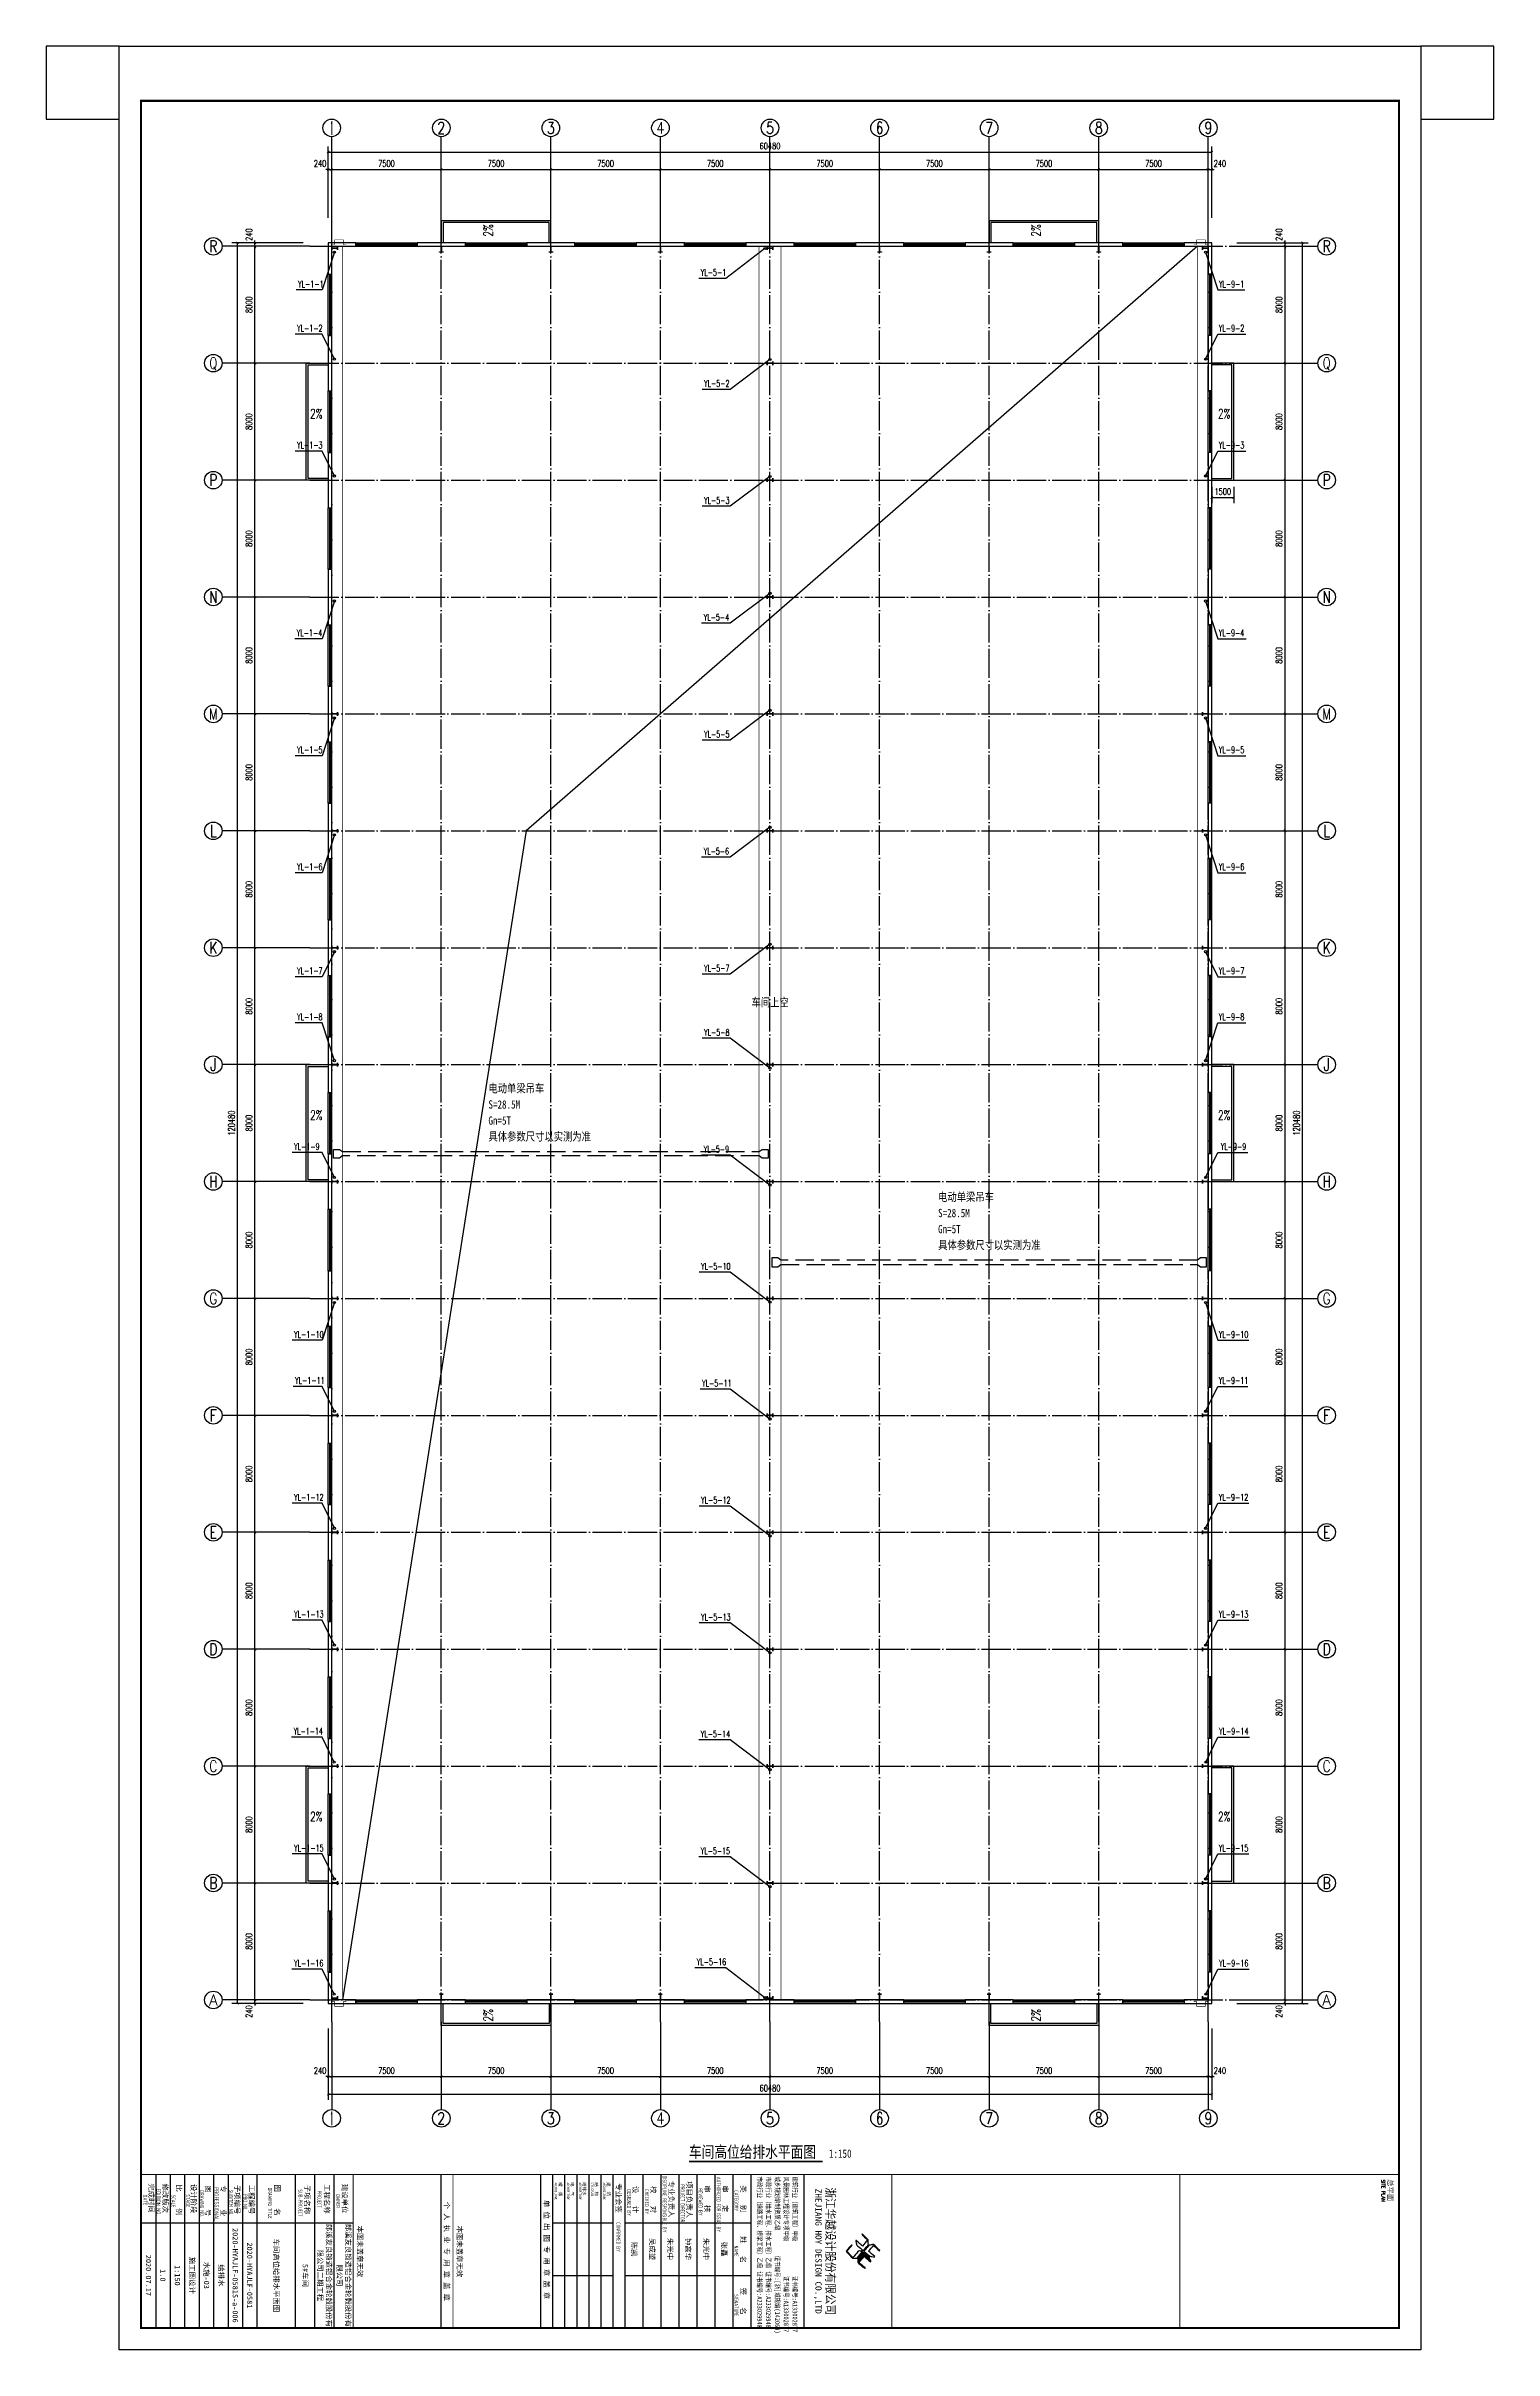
# Model space of a CAD drawing. Extents: x 14033796 to 29392202, y -1365078 to -465345.
# Drawn here: x 14770516 to 14869616, y -730593 to -572943 of the extents above; entities that cross this region are included whole.
import ezdxf
from ezdxf.enums import TextEntityAlignment as Align

# ---------------------------------------------------------------- set-up
doc = ezdxf.new("R2010")
doc.units = 0
doc.header["$LTSCALE"] = 1000
doc.header["$MEASUREMENT"] = 0
doc.linetypes.add('DASH', pattern=[0.35, 0.25, -0.1])
doc.linetypes.add('DOTE', pattern=[2.42, 2, -0.2, 0.02, -0.2])
for name, color, linetype in [('AXIS', 3, 'Continuous'), ('AXIS_TEXT', 7, 'Continuous'), ('COLUMN', 2, 'Continuous'), ('DIM_SYMB', 3, 'Continuous'), ('DIM_雨水', 3, 'Continuous'), ('DOTE', 8, 'DOTE'), ('PUB_DIM', 3, 'Continuous'), ('PUB_TEXT', 7, 'Continuous'), ('PUB_TITLE', 4, 'Continuous'), ('TK', 4, 'Continuous'), ('TWT_TEXT', 7, 'Continuous'), ('VPIPE-雨水', 4, 'Continuous'), ('WALL-PARAPET', 6, 'Continuous'), ('WINDOW', 4, 'Continuous')]:
    doc.layers.add(name, color=color, linetype=linetype)
doc.styles.add('-宋体', font='', dxfattribs={"width": 0.8})
doc.styles.add('_TCH_AXIS', font='COMPLEX', dxfattribs={"bigfont": 'GBCBIG'})
doc.styles.add('_TCH_DIM', font='SIMPLEX', dxfattribs={"bigfont": 'GBCBIG'})
doc.styles.add('_TCH_DIM_T3', font='SIMPLEX', dxfattribs={"width": 0.705882, "bigfont": 'GBCBIG'})
doc.styles.add('_TWT_SERIAL', font='COMPLEX', dxfattribs={"width": 0.8, "height": 3, "bigfont": 'HZTXT'})
doc.styles.add('COMPLEX', font='COMPLEX')
doc.styles.add('HT', font='simhei.ttf', dxfattribs={"width": 0.8})
doc.styles.add('ROMANS', font='romans', dxfattribs={"width": 0.65, "height": 231.275})
doc.styles.add('TSSD_REIN', font='tssdeng.shx', dxfattribs={"width": 0.7, "bigfont": 'tssdchn.shx'})
doc.styles.add('YAYA', font='', dxfattribs={"width": 0.8, "height": 1})
doc.styles.add('图签宋体', font='', dxfattribs={"height": 300})
doc.styles.add('图签黑体', font='simhei.ttf', dxfattribs={"height": 550})
doc.styles.add('宋体', font='', dxfattribs={"width": 0.8})
doc.styles.get('-宋体').set_extended_font_data('SimSun')
doc.styles.get('YAYA').set_extended_font_data('SimSun')
doc.styles.get('图签宋体').set_extended_font_data('NSimSun')
doc.styles.get('宋体').set_extended_font_data('SimSun')
doc.dimstyles.new('_TCH_ARCH&&150', dxfattribs={"dimtxt": 446.25, "dimasz": 150, "dimexe": 375, "dimexo": 450, "dimgap": 189.375, "dimtad": 1, "dimdec": 0, "dimzin": 0, "dimdsep": 46, "dimtxsty": '_TCH_DIM_T3', "dimblk": 'ARCHTICK', "dimcen": 0.09, "dimclrt": 7, "dimazin": 2, "dimtfac": 1, "dimtdec": 0, "dimtix": 1, "dimtmove": 2, "dimatfit": 3, "dimfxl": 0, "dimtolj": 1, "dimtzin": 0, "dimarcsym": 0})

msp = doc.modelspace()

# ---------------------------------------------------------------- texts
at = {"layer": 'PUB_TEXT', "style": '_TCH_DIM', "width": 0.705882}
for p in [(14801091.1, -585979.7), (14838591.1, -585979.7), (14801091.1, -708119.7), (14838591.1, -708119.7)]:
    msp.add_text('2%%%', height=637.5, rotation=90, dxfattribs=at).set_placement(p)
at = {"layer": 'PUB_TEXT'}
for s, height, style, width, p in [('2%%%', 637.5, '_TCH_DIM', 0.705882, (14788589, -598417.5)), ('2%%%', 637.5, '_TCH_DIM', 0.705882, (14850729, -598417.5)), ('车间上空', 569.62, '宋体', 0.8, (14818802.9, -638666.9)), ('2%%%', 637.5, '_TCH_DIM', 0.705882, (14788589, -646417.5)), ('2%%%', 637.5, '_TCH_DIM', 0.705882, (14850729, -646417.5)), ('2%%%', 637.5, '_TCH_DIM', 0.705882, (14788589, -694417.5)), ('2%%%', 637.5, '_TCH_DIM', 0.705882, (14850729, -694417.5)), ('车间高位给排水平面图', 797.47, 'YAYA', 0.8, (14814517.7, -717442.5)), ('1:150', 569.62, 'YAYA', 0.8, (14824100.6, -717442.5))]:
    msp.add_text(s, height=height, dxfattribs=dict(at, style=style, width=width)).set_placement(p)
at = {"layer": 'PUB_TEXT', "color": 8, "style": '宋体', "width": 0.8}
for s, p in [('电动单梁吊车', (14800793.3, -644550.5)), ('Gn=5T', (14800793.3, -646750.5)), ('S=28.5M', (14800793.3, -645650.5)), ('具体参数尺寸以实测为准', (14800793.3, -647845)), ('S=28.5M', (14831570.4, -653080.3)), ('电动单梁吊车', (14831570.4, -651980.3)), ('Gn=5T', (14831570.4, -654180.3)), ('具体参数尺寸以实测为准', (14831570.4, -655274.8))]:
    msp.add_text(s, height=569.62, dxfattribs=at).set_placement(p)
at = {"layer": 'TWT_TEXT', "style": '_TWT_SERIAL', "width": 0.64}
for s, p in [('YL-1-1', (14787764.6, -589451.9)), ('YL-5-1', (14815322.7, -588656.2)), ('YL-9-1', (14850789, -589451.9)), ('YL-1-2', (14787697.6, -592475.9)), ('YL-9-2', (14850787.7, -592475.9)), ('YL-5-2', (14815550.7, -596256.2)), ('YL-1-3', (14787697.6, -600475.9)), ('YL-9-3', (14850787.7, -600475.9)), ('YL-5-3', (14815550.7, -604256.2)), ('YL-1-4', (14787670.7, -613326.9)), ('YL-5-4', (14815523.7, -612256.2)), ('YL-9-4', (14850787.3, -613326.9)), ('YL-1-5', (14787697.6, -621326.9)), ('YL-5-5', (14815550.7, -620256.2)), ('YL-9-5', (14850787.7, -621326.9)), ('YL-1-6', (14787697.6, -629326.9)), ('YL-5-6', (14815523.7, -628266.2)), ('YL-9-6', (14850787.7, -629326.9)), ('YL-1-7', (14787697.6, -636449.2)), ('YL-5-7', (14815550.7, -636266.2)), ('YL-9-7', (14850787.7, -636449.2)), ('YL-1-8', (14787697.6, -639598.2)), ('YL-9-8', (14850787.7, -639598.2)), ('YL-5-8', (14815550.7, -640658.8)), ('YL-1-9', (14787494.7, -648475.9)), ('YL-5-9', (14815523.7, -648658.8)), ('YL-9-9', (14850923.3, -648475.9)), ('YL-5-10', (14815346.8, -656668.8)), ('YL-1-10', (14787494.7, -661326.9)), ('YL-9-10', (14850785.8, -661326.9)), ('YL-1-11', (14787562.6, -664475.9)), ('YL-5-11', (14815415.1, -664668.8)), ('YL-9-11', (14850786.2, -664475.9)), ('YL-1-12', (14787494.7, -672475.9)), ('YL-5-12', (14815346.8, -672668.8)), ('YL-9-12', (14850785.8, -672475.9)), ('YL-1-13', (14787494.7, -680475.9)), ('YL-5-13', (14815346.8, -680668.8)), ('YL-9-13', (14850785.8, -680475.9)), ('YL-1-14', (14787455.4, -688480.9)), ('YL-5-14', (14815319.5, -688668.8)), ('YL-9-14', (14850797.8, -688480.9)), ('YL-1-15', (14787494.7, -696475.9)), ('YL-5-15', (14815319.5, -696668.8, 3000)), ('YL-9-15', (14850785.8, -696475.9)), ('YL-1-16', (14787482.7, -704355.9)), ('YL-5-16', (14815051.6, -704268.8)), ('YL-9-16', (14850797.8, -704355.9))]:
    msp.add_text(s, height=450, dxfattribs=at).set_placement(p)

# ---------------------------------------------------------------- blocks, each defined once
blk = doc.blocks.new('A$C797E1D2B')
at = {"layer": 'COLUMN'}
h = blk.add_hatch(color=256, dxfattribs=at)
h.paths.add_polyline_path([(125, 400), (250, 400), (250, 388), (130, 388), (130, 200), (125, 200)])
h.paths.add_polyline_path([(0, 400), (125, 400), (125, 200), (120, 200), (120, 388), (0, 388)])
h.paths.add_polyline_path([(0, 12), (120, 12), (120, 200), (125, 200), (125, 0), (0, 0)])
h.paths.add_polyline_path([(125, 200), (130, 200), (130, 12), (250, 12), (250, 0), (125, 0)])
blk.add_lwpolyline([(250, 0), (250, 12), (130, 12), (130, 388), (250, 388), (250, 400), (0, 400), (0, 388), (120, 388), (120, 12), (0, 12), (0, 0)], close=True, dxfattribs=at)
blk = doc.blocks.new('A$C053D6479')
at = {"layer": 'PUB_TITLE'}
h = blk.add_hatch(color=256, dxfattribs=at)
h.dxf.hatch_style = 1
edge = h.paths.add_edge_path()
edge.add_spline(control_points=[(1026, 827), (1105, 920), (1188, 1008), (1266, 1102)], knot_values=[13, 13, 13, 13, 14, 14, 14, 14], degree=3, periodic=0)
edge.add_spline(control_points=[(1266, 1102), (1258, 1111), (1249, 1119), (1239, 1116)], knot_values=[12, 12, 12, 12, 13, 13, 13, 13], degree=3, periodic=0)
edge.add_spline(control_points=[(1239, 1116), (1210, 1107), (1179, 1092), (1144, 1077)], knot_values=[11, 11, 11, 11, 12, 12, 12, 12], degree=3, periodic=0)
edge.add_spline(control_points=[(1144, 1077), (1109, 1063), (1069, 1053), (1047, 1038)], knot_values=[10, 10, 10, 10, 11, 11, 11, 11], degree=3, periodic=0)
edge.add_spline(control_points=[(1047, 1038), (1028, 1026), (1007, 992), (991, 972)], knot_values=[9, 9, 9, 9, 10, 10, 10, 10], degree=3, periodic=0)
edge.add_spline(control_points=[(991, 972), (942, 913), (899, 868), (849, 810)], knot_values=[8, 8, 8, 8, 9, 9, 9, 9], degree=3, periodic=0)
edge.add_spline(control_points=[(849, 810), (842, 801), (822, 776), (822, 775)], knot_values=[7, 7, 7, 7, 8, 8, 8, 8], degree=3, periodic=0)
edge.add_spline(control_points=[(822, 775), (823, 771), (848, 752), (859, 744)], knot_values=[6, 6, 6, 6, 7, 7, 7, 7], degree=3, periodic=0)
edge.add_spline(control_points=[(859, 744), (949, 670), (1035, 592), (1122, 521)], knot_values=[5, 5, 5, 5, 6, 6, 6, 6], degree=3, periodic=0)
edge.add_spline(control_points=[(1122, 521), (1153, 527), (1185, 530), (1217, 533)], knot_values=[4, 4, 4, 4, 5, 5, 5, 5], degree=3, periodic=0)
edge.add_spline(control_points=[(1217, 533), (1246, 535), (1293, 532), (1316, 542)], knot_values=[3, 3, 3, 3, 4, 4, 4, 4], degree=3, periodic=0)
edge.add_spline(control_points=[(1316, 542), (1327, 547), (1338, 565), (1349, 579)], knot_values=[2, 2, 2, 2, 3, 3, 3, 3], degree=3, periodic=0)
edge.add_spline(control_points=[(1349, 579), (1423, 670), (1507, 759), (1572, 848)], knot_values=[1, 1, 1, 1, 2, 2, 2, 2], degree=3, periodic=0)
edge.add_spline(control_points=[(1572, 848), (1564, 852), (1561, 861), (1551, 862)], knot_values=[0, 0, 0, 0, 1, 1, 1, 1], degree=3, periodic=0)
edge.add_spline(control_points=[(1551, 862), (1469, 769), (1393, 671), (1310, 579)], knot_values=[15, 15, 15, 15, 16, 16, 16, 16], degree=3, periodic=0)
edge.add_spline(control_points=[(1310, 579), (1216, 662), (1118, 742), (1026, 827)], knot_values=[14, 14, 14, 14, 15, 15, 15, 15], degree=3, periodic=0)
at = {"layer": 'TK'}
for points, knots in [([(1031, 1298), (1066, 1286), (1054, 1262), (1045, 1224), (1036, 1188), (1031, 1158), (1024, 1121), (1020, 1104), (1017, 1085), (1012, 1071), (1004, 1052), (976, 1026), (956, 1003), (906, 946), (866, 899), (814, 839), (806, 829), (789, 806), (787, 806), (777, 804), (728, 856), (719, 864), (651, 922), (580, 978), (514, 1036), (509, 1106), (488, 1176), (479, 1247), (570, 1343), (663, 1436), (758, 1526), (764, 1523), (768, 1518), (774, 1515), (693, 1422), (599, 1343), (520, 1249), (607, 1171), (698, 1096), (789, 1021), (874, 1109), (950, 1206), (1031, 1298)], [0, 0, 0, 0, 1, 1, 1, 2, 2, 2, 3, 3, 3, 4, 4, 4, 5, 5, 5, 6, 6, 6, 7, 7, 7, 8, 8, 8, 9, 9, 9, 10, 10, 10, 11, 11, 11, 12, 12, 12, 13, 13, 13, 14, 14, 14, 14]), ([(1551, 862), (1561, 861), (1564, 852), (1572, 848), (1507, 759), (1423, 670), (1349, 579), (1338, 565), (1327, 547), (1316, 542), (1293, 532), (1246, 535), (1217, 533), (1185, 530), (1153, 527), (1122, 521), (1035, 592), (949, 670), (859, 744), (848, 752), (823, 771), (822, 775), (822, 776), (842, 801), (849, 810), (899, 868), (942, 913), (991, 972), (1007, 992), (1028, 1026), (1047, 1038), (1069, 1053), (1109, 1063), (1144, 1077), (1179, 1092), (1210, 1107), (1239, 1116), (1249, 1119), (1258, 1111), (1266, 1102), (1188, 1008), (1105, 920), (1026, 827), (1118, 742), (1216, 662), (1310, 579), (1393, 671), (1469, 769), (1551, 862)], [0, 0, 0, 0, 1, 1, 1, 2, 2, 2, 3, 3, 3, 4, 4, 4, 5, 5, 5, 6, 6, 6, 7, 7, 7, 8, 8, 8, 9, 9, 9, 10, 10, 10, 11, 11, 11, 12, 12, 12, 13, 13, 13, 14, 14, 14, 15, 15, 15, 16, 16, 16, 16]), ([(555, 949), (624, 891), (699, 833), (760, 773), (689, 691), (614, 604), (539, 517), (529, 505), (516, 487), (506, 482), (492, 475), (469, 472), (452, 467), (416, 456), (383, 448), (342, 438), (323, 433), (297, 422), (293, 440), (291, 452), (313, 470), (322, 480), (400, 566), (477, 652), (553, 736), (460, 815), (366, 894), (270, 970), (183, 883), (101, 791), (16, 703), (-18, 714), (9, 735), (28, 755), (103, 838), (192, 930), (266, 1005), (319, 1009), (387, 1005), (442, 1007), (456, 1008), (472, 1011), (485, 1007), (507, 1000), (534, 967), (555, 949)], [0, 0, 0, 0, 1, 1, 1, 2, 2, 2, 3, 3, 3, 4, 4, 4, 5, 5, 5, 6, 6, 6, 7, 7, 7, 8, 8, 8, 9, 9, 9, 10, 10, 10, 11, 11, 11, 12, 12, 12, 13, 13, 13, 14, 14, 14, 15, 15, 15, 15]), ([(1097, 490), (1100, 425), (1106, 361), (1107, 294), (1018, 207), (925, 121), (830, 33), (818, 21), (800, 0), (787, 0), (768, -1), (725, 49), (712, 60), (662, 103), (616, 143), (568, 186), (545, 207), (518, 224), (499, 250), (501, 259), (511, 261), (516, 267), (609, 192), (696, 111), (785, 33), (883, 118), (977, 208), (1070, 298), (992, 373), (892, 456), (803, 534), (791, 544), (768, 561), (766, 569), (761, 588), (776, 634), (780, 655), (785, 690), (788, 721), (795, 746), (897, 661), (998, 576), (1097, 490)], [0, 0, 0, 0, 1, 1, 1, 2, 2, 2, 3, 3, 3, 4, 4, 4, 5, 5, 5, 6, 6, 6, 7, 7, 7, 8, 8, 8, 9, 9, 9, 10, 10, 10, 11, 11, 11, 12, 12, 12, 13, 13, 13, 14, 14, 14, 14])]:
    blk.add_open_spline(points, degree=3, knots=knots, dxfattribs=at)
blk = doc.blocks.new('GeYuanFrame_33522378', base_point=(20.1, 4.5))
at = {"layer": 'PUB_TITLE'}
for points in [[(1013.1, 235.3), (1013.1, 292.7)], [(1037.1, 235.3), (1037.1, 292.7)], [(1013.1, 202.3), (1013.1, 229.8)], [(1037.1, 202.3), (1037.1, 229.8)], [(1013.1, 14.5), (1013.1, 111.3)]]:
    blk.add_lwpolyline(points, dxfattribs=at)
at = {"layer": 'TK'}
for p, q in [((991.1, 316.9), (1061.1, 316.9)), ((991.1, 284.5), (1061.1, 284.5)), ((991.1, 276.3), (1061.1, 276.3)), ((991.1, 268.1), (1061.1, 268.1)), ((991.1, 259.9), (1061.1, 259.9)), ((991.1, 251.7), (1061.1, 251.7)), ((991.1, 243.5), (1061.1, 243.5)), ((991.1, 235.3), (1061.1, 235.3)), ((991.1, 235.3), (1061.1, 235.3)), ((991.1, 102.5), (1061.1, 102.5)), ((991.1, 93.7), (1061.1, 93.7)), ((991.1, 84.9), (1013.1, 84.9)), ((991.1, 84.9), (1061.1, 84.9)), ((991.1, 67.4), (1061.1, 67.4)), ((991.1, 67.3), (1061.1, 67.3)), ((991.1, 60.8), (1061.1, 60.8)), ((991.1, 54.2), (1061.1, 54.2)), ((991.1, 47.6), (1061.1, 47.6)), ((991.1, 41), (1061.1, 41)), ((991.1, 34.4), (1061.1, 34.4)), ((991.1, 27.8), (1061.1, 27.8)), ((991.1, 21.2), (1061.1, 21.2)), ((991.1, 14.5), (1061.1, 14.5))]:
    blk.add_line(p, q, dxfattribs=at)
blk.add_lwpolyline([(20.1, 4.5), (20.1, 598.5), (1071.1, 598.5), (1071.1, 4.5)], close=True, dxfattribs=at)
at = {"layer": 'TK', "const_width": 1}
blk.add_lwpolyline([(45.1, 588.5), (1061.1, 588.5), (1061.1, 14.5), (45.1, 14.5)], close=True, dxfattribs=at)
at = {"layer": 'TK'}
for points, const_width in [([(991.1, 588.5), (991.1, 14.5)], 0.4), ([(991.1, 488.5), (1061.1, 488.5)], 0.35), ([(991.1, 357.1), (1061.1, 357.1)], 0.35), ([(991.1, 292.7), (1061.1, 292.7)], 0.35), ([(991.1, 292.7), (1061.1, 292.7)], 0.35), ([(991.1, 235.3), (1061.1, 235.3)], 0.35), ([(991.1, 202.3), (1061.1, 202.3)], 0.35), ([(991.1, 156.8), (1061.1, 156.8)], 0.35), ([(991.1, 111.3), (1061.1, 111.3)], 0.35), ([(991.1, 67.4), (1061.1, 67.4)], 0.35)]:
    blk.add_lwpolyline(points, dxfattribs=dict(at, const_width=const_width))
for points in [[(991.1, 292.7), (1061.1, 292.7)], [(991.1, 235.3), (1061.1, 235.3)], [(991.1, 229.8), (1061.1, 229.8)], [(991.1, 224.3), (1061.1, 224.3)], [(991.1, 218.8), (1061.1, 218.8)], [(991.1, 213.3), (1061.1, 213.3)], [(991.1, 207.8), (1061.1, 207.8)], [(991.1, 202.3), (1061.1, 202.3)], [(991.1, 196.8), (1061.1, 196.8)], [(991.1, 151.3), (1061.1, 151.3)]]:
    blk.add_lwpolyline(points, dxfattribs=at)
at = {"layer": 'PUB_TITLE', "xscale": 0.01000000000021828, "yscale": 0.01000000000021828, "zscale": 0.01}
blk.add_blockref('A$C053D6479', (1018.2, 336.3), dxfattribs=at)
at = {"layer": 'TK', "style": '图签宋体'}
for s, height, p in [('总平面', 2.4, (993.2, 583.3)), ('类   别', 2.4, (996, 288.1)), ('姓   名', 2.4, (1019.2, 288.1)), ('签   名', 2.4, (1042.7, 288.1)), ('审   定', 2.4, (996, 279.9)), ('审   核', 2.4, (996, 271.7)), ('项目负责人', 2.4, (994.1, 263.5)), ('专业负责人', 2.4, (993.9, 255.3)), ('校   对', 2.4, (996.4, 247.1)), ('专业会签', 2.4, (995.1, 231.2)), ('设   计', 2.4, (996.4, 238.9)), ('建  筑', 1.44, (994.6, 227.1)), ('结  构', 1.44, (994.6, 221.6)), ('给排水', 1.44, (994.6, 216.1)), ('电  气', 1.44, (994.6, 210.6)), ('暖  通', 1.44, (994.6, 205.1)), ('单 位 出 图 专 用 章 盖 章', 2.4, (1002.7, 198.4)), ('本图未盖章无效', 2.4, (1014.4, 158.7)), ('个 人 执 业 专 用 章 盖 章', 2.4, (1003.5, 152.8)), ('本图未盖章无效', 2.4, (1014.4, 113.2)), ('建设单位', 2.4, (995.4, 106.3)), ('工程名称', 2.4, (995.5, 98.1)), ('子项名称', 2.4, (995.8, 89.1)), ('图    名', 2.4, (995.6, 75.5)), ('工程编号', 2.4, (995.8, 63.8)), ('子项编号', 2.4, (995.8, 57.2)), ('专    业', 2.4, (996, 50.9)), ('图    号', 2.4, (996, 43.8)), ('设计阶段', 2.4, (995.4, 37.3)), ('比    例', 2.4, (995.6, 30.6)), ('修改版次', 2.4, (995.2, 24.4)), ('完成时间', 2.4, (995.1, 18))]:
    blk.add_text(s, height=height, dxfattribs=at).set_placement(p)
at = {"layer": 'TK'}
for s, height, style, width, p in [('SITE PLAN', 1.7, 'ROMANS', 0.76, (993.4, 580.5)), ('建筑行业（建筑工程）甲级           证书编号:A133002877', 2.2, '-宋体', 0.8, (992, 311.8)), ('风景园林工程设计专项甲级           证书编号:A133002877', 2.2, '-宋体', 0.8, (992, 307.8)), ('城乡规划编制资质乙级        证书编号:[浙]城规编(142069)', 2.2, '-宋体', 0.8, (992, 303.8)), ('市政行业（给水工程、排水工程）乙级 证书编号:A233029948', 2.2, '-宋体', 0.8, (992, 299.7)), ('市政行业（道路工程、桥梁工程）乙级 证书编号:A233029948', 2.2, '-宋体', 0.8, (992, 295.7)), ('CATEGORY', 1.8, 'TSSD_REIN', 0.7, (998.3, 285.2)), ('NAME', 1.8, 'TSSD_REIN', 0.7, (1023.5, 285.2)), ('SIGNATURE', 1.8, 'TSSD_REIN', 0.7, (1045.7, 285.2)), ('AUTHORIZED FOR ISSUE BY', 1.8, 'TSSD_REIN', 0.7, (992.1, 277.2)), ('REVIEWED BY', 1.8, 'TSSD_REIN', 0.7, (997.4, 268.9)), ('DISCIPLINE RESPONSIBLE BY', 1.8, 'TSSD_REIN', 0.7, (991.6, 252.5)), ('PROJECT DIRECTOR', 1.8, 'TSSD_REIN', 0.7, (995.5, 260.7)), ('CHECKED BY', 1.8, 'TSSD_REIN', 0.7, (997.8, 244.4)), ('DESIGNED BY', 1.8, 'TSSD_REIN', 0.7, (997.8, 236.3)), ('CONFIRMED BY', 1.8, 'TSSD_REIN', 0.7, (1012.9, 231.4)), ('ARCHITECTURE', 1.08, 'TSSD_REIN', 0.7, (994.7, 225.3)), ('STRUCTURE', 1.08, 'TSSD_REIN', 0.7, (994.7, 219.8)), ('ARCHITECTURE', 1.08, 'TSSD_REIN', 0.7, (994.7, 214.3)), ('ARCHITECTURE', 1.08, 'TSSD_REIN', 0.7, (994.7, 208.8)), ('ARCHITECTURE', 1.08, 'TSSD_REIN', 0.7, (994.7, 203.3)), ('OWNER', 1.8, 'TSSD_REIN', 0.7, (1000, 103.5)), ('PROJECT', 1.8, 'TSSD_REIN', 0.7, (998.5, 95)), ('SUB-PROJECT', 1.8, 'TSSD_REIN', 0.7, (997.9, 86.3)), ('DRAWING TITLE', 1.8, 'TSSD_REIN', 0.7, (997, 72.5)), ('SUBITEM NO.', 1.8, 'TSSD_REIN', 0.7, (998.1, 54.6)), ('PRO N0.', 1.8, 'TSSD_REIN', 0.7, (1000, 61.2)), ('PROFESSIONAL', 1.8, 'TSSD_REIN', 0.8, (996.9, 48.1)), ('DRAWING NO.', 1.8, 'TSSD_REIN', 0.7, (998.2, 41.4)), ('STAGE', 1.8, 'TSSD_REIN', 0.7, (1000.1, 35)), ('EDITION NO.', 1.8, 'TSSD_REIN', 0.8, (997.5, 21.6)), ('SCALE', 1.8, 'TSSD_REIN', 0.7, (1000.4, 28.4)), ('DATE', 1.8, 'TSSD_REIN', 0.7, (1000.3, 15.5))]:
    blk.add_text(s, height=height, dxfattribs=dict(at, style=style, width=width)).set_placement(p)
for s, height, style, width, p in [('浙江华越设计股份有限公司', 3.96, 'HT', 0.9, (1026.1, 329.2)), ('ZHEJIANG HOY DESIGN CO.,LTD', 2.8, '图签黑体', 1.11, (1026.1, 323.3))]:
    blk.add_text(s, height=height, dxfattribs=dict(at, style=style, width=width)).set_placement(p, align=Align.MIDDLE)
at = {"layer": 'TK', "char_height": 2.4, "attachment_point": 5, "style": '图签宋体'}
for s, insert, width in [('朱光中', (1025.1, 272.2), 24), ('张矗', (1025.1, 280.4), 24), ('钟高华', (1025.1, 264), 24), ('朱光中', (1025.1, 255.8), 24), ('吴成望', (1025.1, 247.6), 24), ('陈凯', (1025.1, 239.4), 24), ('郎溪友良锻造铝合金轮毂股份有限公司', (1037.1, 106.9), 48), ('郎溪友良锻造铝合金轮毂股份有限公司二期工程', (1037.1, 98.1), 48), ('5#车间', (1037.1, 89.3), 48), ('车间高位给排水平面图', (1037.1, 76.1), 48), ('2020-HYAJLF-0581', (1037.1, 64.1), 48), ('2020-HYAJLF-0581S-a-006', (1037.1, 57.5), 48), ('给排水', (1037.1, 50.9), 48), ('水施-03', (1037.1, 44.3), 48), ('施工图设计', (1037.1, 37.7), 48), ('1:150', (1037.1, 31.1), 48), ('1.0', (1037.1, 24.5), 48), ('2020.07.17', (1037.1, 17.9), 48)]:
    blk.add_mtext(s, dxfattribs=dict(at, insert=insert, width=width))
blk = doc.blocks.new('$TCHSYS$WIN2D')
for p, q in [((-0.5, 0.5), (0.5, 0.5)), ((-0.5, 0.5), (-0.5, -0.5)), ((0.5, 0.5), (0.5, -0.5)), ((0.5, 0.167), (-0.5, 0.167)), ((0.5, -0.167), (-0.5, -0.167)), ((-0.5, -0.5), (0.5, -0.5))]:
    blk.add_line(p, q)
blk = doc.blocks.new('_AXISO')
blk.add_circle((0, 0), 0.5)
at = {"layer": 'AXIS_TEXT', "style": 'COMPLEX', "width": 1.041667}
blk.add_attdef('A', text='', height=0.56, dxfattribs=at).set_placement((-0.25, -0.28), (0.25, -0.28), align=Align.FIT)
blk = doc.blocks.new('_ArchTick')
at = {"color": 0, "linetype": 'ByBlock', "const_width": 0.4}
blk.add_lwpolyline([(-0.5, -0.5), (0.5, 0.5)], dxfattribs=at)
blk = doc.blocks.new('*D121')
at = {"layer": 'AXIS', "color": 0, "lineweight": -2}
for p, q in [((14789826, -708593), (14789826, -713468)), ((14850306, -708593), (14850306, -713468)), ((14789826, -713093), (14850306, -713093))]:
    blk.add_line(p, q, dxfattribs=at)
at = {"layer": 'Defpoints', "color": 0}
for p in [(14789826, -708143), (14850306, -708143), (14850306, -713093)]:
    blk.add_point(p, dxfattribs=at)
at = {"layer": 'AXIS', "color": 0, "lineweight": -2, "xscale": 150, "yscale": 150, "zscale": 150, "rotation": 180}
blk.add_blockref('_ArchTick', (14789826, -713093), dxfattribs=at)
at = {"layer": 'AXIS', "color": 0, "lineweight": -2, "xscale": 150, "yscale": 150, "zscale": 150}
blk.add_blockref('_ArchTick', (14850306, -713093), dxfattribs=at)
at = {"layer": 'AXIS', "color": 7, "insert": (14820066, -712680), "char_height": 446.2, "attachment_point": 5, "style": '_TCH_DIM_T3'}
blk.add_mtext('\\A1;60480', dxfattribs=at)
blk = doc.blocks.new('*D122')
at = {"layer": 'AXIS', "color": 0, "lineweight": -2}
for p, q in [((14789826, -708593), (14789826, -712268)), ((14790066, -708593), (14790066, -712268)), ((14789826, -711893), (14789676, -711893)), ((14789826, -711893), (14790066, -711893)), ((14790066, -711893), (14790216, -711893))]:
    blk.add_line(p, q, dxfattribs=at)
at = {"layer": 'Defpoints', "color": 0}
for p in [(14789826, -708143), (14790066, -708143), (14790066, -711893)]:
    blk.add_point(p, dxfattribs=at)
at = {"layer": 'AXIS', "color": 0, "lineweight": -2, "xscale": 150, "yscale": 150, "zscale": 150}
blk.add_blockref('_ArchTick', (14789826, -711893), dxfattribs=at)
at = {"layer": 'AXIS', "color": 0, "lineweight": -2, "xscale": 150, "yscale": 150, "zscale": 150, "rotation": 180}
blk.add_blockref('_ArchTick', (14790066, -711893), dxfattribs=at)
at = {"layer": 'AXIS', "color": 7, "insert": (14789271, -711480), "char_height": 446.2, "attachment_point": 5, "style": '_TCH_DIM_T3'}
blk.add_mtext('\\A1;240', dxfattribs=at)
blk = doc.blocks.new('*D123')
at = {"layer": 'AXIS', "color": 0, "lineweight": -2}
for p, q in [((14790066, -708593), (14790066, -712268)), ((14797566, -708593), (14797566, -712268)), ((14790066, -711893), (14797566, -711893))]:
    blk.add_line(p, q, dxfattribs=at)
at = {"layer": 'Defpoints', "color": 0}
for p in [(14790066, -708143), (14797566, -708143), (14797566, -711893)]:
    blk.add_point(p, dxfattribs=at)
at = {"layer": 'AXIS', "color": 0, "lineweight": -2, "xscale": 150, "yscale": 150, "zscale": 150, "rotation": 180}
blk.add_blockref('_ArchTick', (14790066, -711893), dxfattribs=at)
at = {"layer": 'AXIS', "color": 0, "lineweight": -2, "xscale": 150, "yscale": 150, "zscale": 150}
blk.add_blockref('_ArchTick', (14797566, -711893), dxfattribs=at)
at = {"layer": 'AXIS', "color": 7, "insert": (14793816, -711480), "char_height": 446.2, "attachment_point": 5, "style": '_TCH_DIM_T3'}
blk.add_mtext('\\A1;7500', dxfattribs=at)
blk = doc.blocks.new('*D124')
at = {"layer": 'AXIS', "color": 0, "lineweight": -2}
for p, q in [((14797566, -708593), (14797566, -712268)), ((14805066, -708593), (14805066, -712268)), ((14797566, -711893), (14805066, -711893))]:
    blk.add_line(p, q, dxfattribs=at)
at = {"layer": 'Defpoints', "color": 0}
for p in [(14797566, -708143), (14805066, -708143), (14805066, -711893)]:
    blk.add_point(p, dxfattribs=at)
at = {"layer": 'AXIS', "color": 0, "lineweight": -2, "xscale": 150, "yscale": 150, "zscale": 150, "rotation": 180}
blk.add_blockref('_ArchTick', (14797566, -711893), dxfattribs=at)
at = {"layer": 'AXIS', "color": 0, "lineweight": -2, "xscale": 150, "yscale": 150, "zscale": 150}
blk.add_blockref('_ArchTick', (14805066, -711893), dxfattribs=at)
at = {"layer": 'AXIS', "color": 7, "insert": (14801316, -711480), "char_height": 446.2, "attachment_point": 5, "style": '_TCH_DIM_T3'}
blk.add_mtext('\\A1;7500', dxfattribs=at)
blk = doc.blocks.new('*D125')
at = {"layer": 'AXIS', "color": 0, "lineweight": -2}
for p, q in [((14805066, -708593), (14805066, -712268)), ((14812566, -708593), (14812566, -712268)), ((14805066, -711893), (14812566, -711893))]:
    blk.add_line(p, q, dxfattribs=at)
at = {"layer": 'Defpoints', "color": 0}
for p in [(14805066, -708143), (14812566, -708143), (14812566, -711893)]:
    blk.add_point(p, dxfattribs=at)
at = {"layer": 'AXIS', "color": 0, "lineweight": -2, "xscale": 150, "yscale": 150, "zscale": 150, "rotation": 180}
blk.add_blockref('_ArchTick', (14805066, -711893), dxfattribs=at)
at = {"layer": 'AXIS', "color": 0, "lineweight": -2, "xscale": 150, "yscale": 150, "zscale": 150}
blk.add_blockref('_ArchTick', (14812566, -711893), dxfattribs=at)
at = {"layer": 'AXIS', "color": 7, "insert": (14808816, -711480), "char_height": 446.2, "attachment_point": 5, "style": '_TCH_DIM_T3'}
blk.add_mtext('\\A1;7500', dxfattribs=at)
blk = doc.blocks.new('*D126')
at = {"layer": 'AXIS', "color": 0, "lineweight": -2}
for p, q in [((14812566, -708593), (14812566, -712268)), ((14820066, -708593), (14820066, -712268)), ((14812566, -711893), (14820066, -711893))]:
    blk.add_line(p, q, dxfattribs=at)
at = {"layer": 'Defpoints', "color": 0}
for p in [(14812566, -708143), (14820066, -708143), (14820066, -711893)]:
    blk.add_point(p, dxfattribs=at)
at = {"layer": 'AXIS', "color": 0, "lineweight": -2, "xscale": 150, "yscale": 150, "zscale": 150, "rotation": 180}
blk.add_blockref('_ArchTick', (14812566, -711893), dxfattribs=at)
at = {"layer": 'AXIS', "color": 0, "lineweight": -2, "xscale": 150, "yscale": 150, "zscale": 150}
blk.add_blockref('_ArchTick', (14820066, -711893), dxfattribs=at)
at = {"layer": 'AXIS', "color": 7, "insert": (14816316, -711480), "char_height": 446.2, "attachment_point": 5, "style": '_TCH_DIM_T3'}
blk.add_mtext('\\A1;7500', dxfattribs=at)
blk = doc.blocks.new('*D127')
at = {"layer": 'AXIS', "color": 0, "lineweight": -2}
for p, q in [((14820066, -708593), (14820066, -712268)), ((14827566, -708593), (14827566, -712268)), ((14820066, -711893), (14827566, -711893))]:
    blk.add_line(p, q, dxfattribs=at)
at = {"layer": 'Defpoints', "color": 0}
for p in [(14820066, -708143), (14827566, -708143), (14827566, -711893)]:
    blk.add_point(p, dxfattribs=at)
at = {"layer": 'AXIS', "color": 0, "lineweight": -2, "xscale": 150, "yscale": 150, "zscale": 150, "rotation": 180}
blk.add_blockref('_ArchTick', (14820066, -711893), dxfattribs=at)
at = {"layer": 'AXIS', "color": 0, "lineweight": -2, "xscale": 150, "yscale": 150, "zscale": 150}
blk.add_blockref('_ArchTick', (14827566, -711893), dxfattribs=at)
at = {"layer": 'AXIS', "color": 7, "insert": (14823816, -711480), "char_height": 446.2, "attachment_point": 5, "style": '_TCH_DIM_T3'}
blk.add_mtext('\\A1;7500', dxfattribs=at)
blk = doc.blocks.new('*D128')
at = {"layer": 'AXIS', "color": 0, "lineweight": -2}
for p, q in [((14827566, -708593), (14827566, -712268)), ((14835066, -708593), (14835066, -712268)), ((14827566, -711893), (14835066, -711893))]:
    blk.add_line(p, q, dxfattribs=at)
at = {"layer": 'Defpoints', "color": 0}
for p in [(14827566, -708143), (14835066, -708143), (14835066, -711893)]:
    blk.add_point(p, dxfattribs=at)
at = {"layer": 'AXIS', "color": 0, "lineweight": -2, "xscale": 150, "yscale": 150, "zscale": 150, "rotation": 180}
blk.add_blockref('_ArchTick', (14827566, -711893), dxfattribs=at)
at = {"layer": 'AXIS', "color": 0, "lineweight": -2, "xscale": 150, "yscale": 150, "zscale": 150}
blk.add_blockref('_ArchTick', (14835066, -711893), dxfattribs=at)
at = {"layer": 'AXIS', "color": 7, "insert": (14831316, -711480), "char_height": 446.2, "attachment_point": 5, "style": '_TCH_DIM_T3'}
blk.add_mtext('\\A1;7500', dxfattribs=at)
blk = doc.blocks.new('*D129')
at = {"layer": 'AXIS', "color": 0, "lineweight": -2}
for p, q in [((14835066, -708593), (14835066, -712268)), ((14842566, -708593), (14842566, -712268)), ((14835066, -711893), (14842566, -711893))]:
    blk.add_line(p, q, dxfattribs=at)
at = {"layer": 'Defpoints', "color": 0}
for p in [(14835066, -708143), (14842566, -708143), (14842566, -711893)]:
    blk.add_point(p, dxfattribs=at)
at = {"layer": 'AXIS', "color": 0, "lineweight": -2, "xscale": 150, "yscale": 150, "zscale": 150, "rotation": 180}
blk.add_blockref('_ArchTick', (14835066, -711893), dxfattribs=at)
at = {"layer": 'AXIS', "color": 0, "lineweight": -2, "xscale": 150, "yscale": 150, "zscale": 150}
blk.add_blockref('_ArchTick', (14842566, -711893), dxfattribs=at)
at = {"layer": 'AXIS', "color": 7, "insert": (14838816, -711480), "char_height": 446.2, "attachment_point": 5, "style": '_TCH_DIM_T3'}
blk.add_mtext('\\A1;7500', dxfattribs=at)
blk = doc.blocks.new('*D130')
at = {"layer": 'AXIS', "color": 0, "lineweight": -2}
for p, q in [((14842566, -708593), (14842566, -712268)), ((14850066, -708593), (14850066, -712268)), ((14842566, -711893), (14850066, -711893))]:
    blk.add_line(p, q, dxfattribs=at)
at = {"layer": 'Defpoints', "color": 0}
for p in [(14842566, -708143), (14850066, -708143), (14850066, -711893)]:
    blk.add_point(p, dxfattribs=at)
at = {"layer": 'AXIS', "color": 0, "lineweight": -2, "xscale": 150, "yscale": 150, "zscale": 150, "rotation": 180}
blk.add_blockref('_ArchTick', (14842566, -711893), dxfattribs=at)
at = {"layer": 'AXIS', "color": 0, "lineweight": -2, "xscale": 150, "yscale": 150, "zscale": 150}
blk.add_blockref('_ArchTick', (14850066, -711893), dxfattribs=at)
at = {"layer": 'AXIS', "color": 7, "insert": (14846316, -711480), "char_height": 446.2, "attachment_point": 5, "style": '_TCH_DIM_T3'}
blk.add_mtext('\\A1;7500', dxfattribs=at)
blk = doc.blocks.new('*D131')
at = {"layer": 'AXIS', "color": 0, "lineweight": -2}
for p, q in [((14850066, -708593), (14850066, -712268)), ((14850306, -708593), (14850306, -712268)), ((14850066, -711893), (14849916, -711893)), ((14850066, -711893), (14850306, -711893)), ((14850306, -711893), (14850456, -711893))]:
    blk.add_line(p, q, dxfattribs=at)
at = {"layer": 'Defpoints', "color": 0}
for p in [(14850066, -708143), (14850306, -708143), (14850306, -711893)]:
    blk.add_point(p, dxfattribs=at)
at = {"layer": 'AXIS', "color": 0, "lineweight": -2, "xscale": 150, "yscale": 150, "zscale": 150}
blk.add_blockref('_ArchTick', (14850066, -711893), dxfattribs=at)
at = {"layer": 'AXIS', "color": 0, "lineweight": -2, "xscale": 150, "yscale": 150, "zscale": 150, "rotation": 180}
blk.add_blockref('_ArchTick', (14850306, -711893), dxfattribs=at)
at = {"layer": 'AXIS', "color": 7, "insert": (14850861, -711480), "char_height": 446.2, "attachment_point": 5, "style": '_TCH_DIM_T3'}
blk.add_mtext('\\A1;240', dxfattribs=at)
blk = doc.blocks.new('*D132')
at = {"layer": 'AXIS', "color": 0, "lineweight": -2}
for p, q in [((14789826, -584693), (14789826, -579818)), ((14850306, -584693), (14850306, -579818)), ((14789826, -580193), (14850306, -580193))]:
    blk.add_line(p, q, dxfattribs=at)
at = {"layer": 'Defpoints', "color": 0}
for p in [(14850306, -580193), (14789826, -585143), (14850306, -585143)]:
    blk.add_point(p, dxfattribs=at)
at = {"layer": 'AXIS', "color": 0, "lineweight": -2, "xscale": 150, "yscale": 150, "zscale": 150, "rotation": 180}
blk.add_blockref('_ArchTick', (14789826, -580193), dxfattribs=at)
at = {"layer": 'AXIS', "color": 0, "lineweight": -2, "xscale": 150, "yscale": 150, "zscale": 150}
blk.add_blockref('_ArchTick', (14850306, -580193), dxfattribs=at)
at = {"layer": 'AXIS', "color": 7, "insert": (14820066, -579780), "char_height": 446.2, "attachment_point": 5, "style": '_TCH_DIM_T3'}
blk.add_mtext('\\A1;60480', dxfattribs=at)
blk = doc.blocks.new('*D133')
at = {"layer": 'AXIS', "color": 0, "lineweight": -2}
for p, q in [((14789826, -581393), (14789676, -581393)), ((14789826, -584693), (14789826, -581018)), ((14789826, -581393), (14790066, -581393)), ((14790066, -584693), (14790066, -581018)), ((14790066, -581393), (14790216, -581393))]:
    blk.add_line(p, q, dxfattribs=at)
at = {"layer": 'Defpoints', "color": 0}
for p in [(14790066, -581393), (14789826, -585143), (14790066, -585143)]:
    blk.add_point(p, dxfattribs=at)
at = {"layer": 'AXIS', "color": 0, "lineweight": -2, "xscale": 150, "yscale": 150, "zscale": 150}
blk.add_blockref('_ArchTick', (14789826, -581393), dxfattribs=at)
at = {"layer": 'AXIS', "color": 0, "lineweight": -2, "xscale": 150, "yscale": 150, "zscale": 150, "rotation": 180}
blk.add_blockref('_ArchTick', (14790066, -581393), dxfattribs=at)
at = {"layer": 'AXIS', "color": 7, "insert": (14789271, -580980), "char_height": 446.2, "attachment_point": 5, "style": '_TCH_DIM_T3'}
blk.add_mtext('\\A1;240', dxfattribs=at)
blk = doc.blocks.new('*D134')
at = {"layer": 'AXIS', "color": 0, "lineweight": -2}
for p, q in [((14790066, -584693), (14790066, -581018)), ((14790066, -581393), (14797566, -581393)), ((14797566, -584693), (14797566, -581018))]:
    blk.add_line(p, q, dxfattribs=at)
at = {"layer": 'Defpoints', "color": 0}
for p in [(14797566, -581393), (14790066, -585143), (14797566, -585143)]:
    blk.add_point(p, dxfattribs=at)
at = {"layer": 'AXIS', "color": 0, "lineweight": -2, "xscale": 150, "yscale": 150, "zscale": 150, "rotation": 180}
blk.add_blockref('_ArchTick', (14790066, -581393), dxfattribs=at)
at = {"layer": 'AXIS', "color": 0, "lineweight": -2, "xscale": 150, "yscale": 150, "zscale": 150}
blk.add_blockref('_ArchTick', (14797566, -581393), dxfattribs=at)
at = {"layer": 'AXIS', "color": 7, "insert": (14793816, -580980), "char_height": 446.2, "attachment_point": 5, "style": '_TCH_DIM_T3'}
blk.add_mtext('\\A1;7500', dxfattribs=at)
blk = doc.blocks.new('*D135')
at = {"layer": 'AXIS', "color": 0, "lineweight": -2}
for p, q in [((14797566, -584693), (14797566, -581018)), ((14797566, -581393), (14805066, -581393)), ((14805066, -584693), (14805066, -581018))]:
    blk.add_line(p, q, dxfattribs=at)
at = {"layer": 'Defpoints', "color": 0}
for p in [(14805066, -581393), (14797566, -585143), (14805066, -585143)]:
    blk.add_point(p, dxfattribs=at)
at = {"layer": 'AXIS', "color": 0, "lineweight": -2, "xscale": 150, "yscale": 150, "zscale": 150, "rotation": 180}
blk.add_blockref('_ArchTick', (14797566, -581393), dxfattribs=at)
at = {"layer": 'AXIS', "color": 0, "lineweight": -2, "xscale": 150, "yscale": 150, "zscale": 150}
blk.add_blockref('_ArchTick', (14805066, -581393), dxfattribs=at)
at = {"layer": 'AXIS', "color": 7, "insert": (14801316, -580980), "char_height": 446.2, "attachment_point": 5, "style": '_TCH_DIM_T3'}
blk.add_mtext('\\A1;7500', dxfattribs=at)
blk = doc.blocks.new('*D136')
at = {"layer": 'AXIS', "color": 0, "lineweight": -2}
for p, q in [((14805066, -584693), (14805066, -581018)), ((14805066, -581393), (14812566, -581393)), ((14812566, -584693), (14812566, -581018))]:
    blk.add_line(p, q, dxfattribs=at)
at = {"layer": 'Defpoints', "color": 0}
for p in [(14812566, -581393), (14805066, -585143), (14812566, -585143)]:
    blk.add_point(p, dxfattribs=at)
at = {"layer": 'AXIS', "color": 0, "lineweight": -2, "xscale": 150, "yscale": 150, "zscale": 150, "rotation": 180}
blk.add_blockref('_ArchTick', (14805066, -581393), dxfattribs=at)
at = {"layer": 'AXIS', "color": 0, "lineweight": -2, "xscale": 150, "yscale": 150, "zscale": 150}
blk.add_blockref('_ArchTick', (14812566, -581393), dxfattribs=at)
at = {"layer": 'AXIS', "color": 7, "insert": (14808816, -580980), "char_height": 446.2, "attachment_point": 5, "style": '_TCH_DIM_T3'}
blk.add_mtext('\\A1;7500', dxfattribs=at)
blk = doc.blocks.new('*D137')
at = {"layer": 'AXIS', "color": 0, "lineweight": -2}
for p, q in [((14812566, -584693), (14812566, -581018)), ((14812566, -581393), (14820066, -581393)), ((14820066, -584693), (14820066, -581018))]:
    blk.add_line(p, q, dxfattribs=at)
at = {"layer": 'Defpoints', "color": 0}
for p in [(14820066, -581393), (14812566, -585143), (14820066, -585143)]:
    blk.add_point(p, dxfattribs=at)
at = {"layer": 'AXIS', "color": 0, "lineweight": -2, "xscale": 150, "yscale": 150, "zscale": 150, "rotation": 180}
blk.add_blockref('_ArchTick', (14812566, -581393), dxfattribs=at)
at = {"layer": 'AXIS', "color": 0, "lineweight": -2, "xscale": 150, "yscale": 150, "zscale": 150}
blk.add_blockref('_ArchTick', (14820066, -581393), dxfattribs=at)
at = {"layer": 'AXIS', "color": 7, "insert": (14816316, -580980), "char_height": 446.2, "attachment_point": 5, "style": '_TCH_DIM_T3'}
blk.add_mtext('\\A1;7500', dxfattribs=at)
blk = doc.blocks.new('*D138')
at = {"layer": 'AXIS', "color": 0, "lineweight": -2}
for p, q in [((14820066, -584693), (14820066, -581018)), ((14820066, -581393), (14827566, -581393)), ((14827566, -584693), (14827566, -581018))]:
    blk.add_line(p, q, dxfattribs=at)
at = {"layer": 'Defpoints', "color": 0}
for p in [(14827566, -581393), (14820066, -585143), (14827566, -585143)]:
    blk.add_point(p, dxfattribs=at)
at = {"layer": 'AXIS', "color": 0, "lineweight": -2, "xscale": 150, "yscale": 150, "zscale": 150, "rotation": 180}
blk.add_blockref('_ArchTick', (14820066, -581393), dxfattribs=at)
at = {"layer": 'AXIS', "color": 0, "lineweight": -2, "xscale": 150, "yscale": 150, "zscale": 150}
blk.add_blockref('_ArchTick', (14827566, -581393), dxfattribs=at)
at = {"layer": 'AXIS', "color": 7, "insert": (14823816, -580980), "char_height": 446.2, "attachment_point": 5, "style": '_TCH_DIM_T3'}
blk.add_mtext('\\A1;7500', dxfattribs=at)
blk = doc.blocks.new('*D139')
at = {"layer": 'AXIS', "color": 0, "lineweight": -2}
for p, q in [((14827566, -584693), (14827566, -581018)), ((14827566, -581393), (14835066, -581393)), ((14835066, -584693), (14835066, -581018))]:
    blk.add_line(p, q, dxfattribs=at)
at = {"layer": 'Defpoints', "color": 0}
for p in [(14835066, -581393), (14827566, -585143), (14835066, -585143)]:
    blk.add_point(p, dxfattribs=at)
at = {"layer": 'AXIS', "color": 0, "lineweight": -2, "xscale": 150, "yscale": 150, "zscale": 150, "rotation": 180}
blk.add_blockref('_ArchTick', (14827566, -581393), dxfattribs=at)
at = {"layer": 'AXIS', "color": 0, "lineweight": -2, "xscale": 150, "yscale": 150, "zscale": 150}
blk.add_blockref('_ArchTick', (14835066, -581393), dxfattribs=at)
at = {"layer": 'AXIS', "color": 7, "insert": (14831316, -580980), "char_height": 446.2, "attachment_point": 5, "style": '_TCH_DIM_T3'}
blk.add_mtext('\\A1;7500', dxfattribs=at)
blk = doc.blocks.new('*D140')
at = {"layer": 'AXIS', "color": 0, "lineweight": -2}
for p, q in [((14835066, -584693), (14835066, -581018)), ((14835066, -581393), (14842566, -581393)), ((14842566, -584693), (14842566, -581018))]:
    blk.add_line(p, q, dxfattribs=at)
at = {"layer": 'Defpoints', "color": 0}
for p in [(14842566, -581393), (14835066, -585143), (14842566, -585143)]:
    blk.add_point(p, dxfattribs=at)
at = {"layer": 'AXIS', "color": 0, "lineweight": -2, "xscale": 150, "yscale": 150, "zscale": 150, "rotation": 180}
blk.add_blockref('_ArchTick', (14835066, -581393), dxfattribs=at)
at = {"layer": 'AXIS', "color": 0, "lineweight": -2, "xscale": 150, "yscale": 150, "zscale": 150}
blk.add_blockref('_ArchTick', (14842566, -581393), dxfattribs=at)
at = {"layer": 'AXIS', "color": 7, "insert": (14838816, -580980), "char_height": 446.2, "attachment_point": 5, "style": '_TCH_DIM_T3'}
blk.add_mtext('\\A1;7500', dxfattribs=at)
blk = doc.blocks.new('*D141')
at = {"layer": 'AXIS', "color": 0, "lineweight": -2}
for p, q in [((14842566, -584693), (14842566, -581018)), ((14842566, -581393), (14850066, -581393)), ((14850066, -584693), (14850066, -581018))]:
    blk.add_line(p, q, dxfattribs=at)
at = {"layer": 'Defpoints', "color": 0}
for p in [(14850066, -581393), (14842566, -585143), (14850066, -585143)]:
    blk.add_point(p, dxfattribs=at)
at = {"layer": 'AXIS', "color": 0, "lineweight": -2, "xscale": 150, "yscale": 150, "zscale": 150, "rotation": 180}
blk.add_blockref('_ArchTick', (14842566, -581393), dxfattribs=at)
at = {"layer": 'AXIS', "color": 0, "lineweight": -2, "xscale": 150, "yscale": 150, "zscale": 150}
blk.add_blockref('_ArchTick', (14850066, -581393), dxfattribs=at)
at = {"layer": 'AXIS', "color": 7, "insert": (14846316, -580980), "char_height": 446.2, "attachment_point": 5, "style": '_TCH_DIM_T3'}
blk.add_mtext('\\A1;7500', dxfattribs=at)
blk = doc.blocks.new('*D142')
at = {"layer": 'AXIS', "color": 0, "lineweight": -2}
for p, q in [((14850066, -581393), (14849916, -581393)), ((14850066, -584693), (14850066, -581018)), ((14850066, -581393), (14850306, -581393)), ((14850306, -584693), (14850306, -581018)), ((14850306, -581393), (14850456, -581393))]:
    blk.add_line(p, q, dxfattribs=at)
at = {"layer": 'Defpoints', "color": 0}
for p in [(14850306, -581393), (14850066, -585143), (14850306, -585143)]:
    blk.add_point(p, dxfattribs=at)
at = {"layer": 'AXIS', "color": 0, "lineweight": -2, "xscale": 150, "yscale": 150, "zscale": 150}
blk.add_blockref('_ArchTick', (14850066, -581393), dxfattribs=at)
at = {"layer": 'AXIS', "color": 0, "lineweight": -2, "xscale": 150, "yscale": 150, "zscale": 150, "rotation": 180}
blk.add_blockref('_ArchTick', (14850306, -581393), dxfattribs=at)
at = {"layer": 'AXIS', "color": 7, "insert": (14850861, -580980), "char_height": 446.2, "attachment_point": 5, "style": '_TCH_DIM_T3'}
blk.add_mtext('\\A1;240', dxfattribs=at)
blk = doc.blocks.new('*D143')
at = {"layer": 'AXIS', "color": 0, "lineweight": -2}
for p, q in [((14788116, -586403), (14783241, -586403)), ((14783616, -706883), (14783616, -586403)), ((14788116, -706883), (14783241, -706883))]:
    blk.add_line(p, q, dxfattribs=at)
at = {"layer": 'Defpoints', "color": 0}
for p in [(14783616, -586403), (14788566, -586403), (14788566, -706883)]:
    blk.add_point(p, dxfattribs=at)
at = {"layer": 'AXIS', "color": 0, "lineweight": -2, "xscale": 150, "yscale": 150, "zscale": 150}
for p, rotation in [((14783616, -586403), 90), ((14783616, -706883), 270)]:
    blk.add_blockref('_ArchTick', p, dxfattribs=dict(at, rotation=rotation))
at = {"layer": 'AXIS', "color": 7, "insert": (14783204, -646643), "char_height": 446.2, "attachment_point": 5, "rotation": 90, "style": '_TCH_DIM_T3'}
blk.add_mtext('\\A1;120480', dxfattribs=at)
blk = doc.blocks.new('*D144')
at = {"layer": 'AXIS', "color": 0, "lineweight": -2}
for p, q in [((14788116, -706643), (14784441, -706643)), ((14788116, -706883), (14784441, -706883)), ((14784816, -706643), (14784816, -706493)), ((14784816, -706883), (14784816, -706643)), ((14784816, -706883), (14784816, -707033))]:
    blk.add_line(p, q, dxfattribs=at)
at = {"layer": 'Defpoints', "color": 0}
for p in [(14784816, -706643), (14788566, -706643), (14788566, -706883)]:
    blk.add_point(p, dxfattribs=at)
at = {"layer": 'AXIS', "color": 0, "lineweight": -2, "xscale": 150, "yscale": 150, "zscale": 150}
for p, rotation in [((14784816, -706643), 270), ((14784816, -706883), 90)]:
    blk.add_blockref('_ArchTick', p, dxfattribs=dict(at, rotation=rotation))
at = {"layer": 'AXIS', "color": 7, "insert": (14784404, -707438), "char_height": 446.2, "attachment_point": 5, "rotation": 90, "style": '_TCH_DIM_T3'}
blk.add_mtext('\\A1;240', dxfattribs=at)
blk = doc.blocks.new('*D145')
at = {"layer": 'AXIS', "color": 0, "lineweight": -2}
for p, q in [((14788116, -698643), (14784441, -698643)), ((14784816, -706643), (14784816, -698643)), ((14788116, -706643), (14784441, -706643))]:
    blk.add_line(p, q, dxfattribs=at)
at = {"layer": 'Defpoints', "color": 0}
for p in [(14784816, -698643), (14788566, -698643), (14788566, -706643)]:
    blk.add_point(p, dxfattribs=at)
at = {"layer": 'AXIS', "color": 0, "lineweight": -2, "xscale": 150, "yscale": 150, "zscale": 150}
for p, rotation in [((14784816, -698643), 90), ((14784816, -706643), 270)]:
    blk.add_blockref('_ArchTick', p, dxfattribs=dict(at, rotation=rotation))
at = {"layer": 'AXIS', "color": 7, "insert": (14784404, -702643), "char_height": 446.2, "attachment_point": 5, "rotation": 90, "style": '_TCH_DIM_T3'}
blk.add_mtext('\\A1;8000', dxfattribs=at)
blk = doc.blocks.new('*D146')
at = {"layer": 'AXIS', "color": 0, "lineweight": -2}
for p, q in [((14788116, -690643), (14784441, -690643)), ((14784816, -698643), (14784816, -690643)), ((14788116, -698643), (14784441, -698643))]:
    blk.add_line(p, q, dxfattribs=at)
at = {"layer": 'Defpoints', "color": 0}
for p in [(14784816, -690643), (14788566, -690643), (14788566, -698643)]:
    blk.add_point(p, dxfattribs=at)
at = {"layer": 'AXIS', "color": 0, "lineweight": -2, "xscale": 150, "yscale": 150, "zscale": 150}
for p, rotation in [((14784816, -690643), 90), ((14784816, -698643), 270)]:
    blk.add_blockref('_ArchTick', p, dxfattribs=dict(at, rotation=rotation))
at = {"layer": 'AXIS', "color": 7, "insert": (14784404, -694643), "char_height": 446.2, "attachment_point": 5, "rotation": 90, "style": '_TCH_DIM_T3'}
blk.add_mtext('\\A1;8000', dxfattribs=at)
blk = doc.blocks.new('*D147')
at = {"layer": 'AXIS', "color": 0, "lineweight": -2}
for p, q in [((14788116, -682643), (14784441, -682643)), ((14784816, -690643), (14784816, -682643)), ((14788116, -690643), (14784441, -690643))]:
    blk.add_line(p, q, dxfattribs=at)
at = {"layer": 'Defpoints', "color": 0}
for p in [(14784816, -682643), (14788566, -682643), (14788566, -690643)]:
    blk.add_point(p, dxfattribs=at)
at = {"layer": 'AXIS', "color": 0, "lineweight": -2, "xscale": 150, "yscale": 150, "zscale": 150}
for p, rotation in [((14784816, -682643), 90), ((14784816, -690643), 270)]:
    blk.add_blockref('_ArchTick', p, dxfattribs=dict(at, rotation=rotation))
at = {"layer": 'AXIS', "color": 7, "insert": (14784404, -686643), "char_height": 446.2, "attachment_point": 5, "rotation": 90, "style": '_TCH_DIM_T3'}
blk.add_mtext('\\A1;8000', dxfattribs=at)
blk = doc.blocks.new('*D148')
at = {"layer": 'AXIS', "color": 0, "lineweight": -2}
for p, q in [((14788116, -674643), (14784441, -674643)), ((14784816, -682643), (14784816, -674643)), ((14788116, -682643), (14784441, -682643))]:
    blk.add_line(p, q, dxfattribs=at)
at = {"layer": 'Defpoints', "color": 0}
for p in [(14784816, -674643), (14788566, -674643), (14788566, -682643)]:
    blk.add_point(p, dxfattribs=at)
at = {"layer": 'AXIS', "color": 0, "lineweight": -2, "xscale": 150, "yscale": 150, "zscale": 150}
for p, rotation in [((14784816, -674643), 90), ((14784816, -682643), 270)]:
    blk.add_blockref('_ArchTick', p, dxfattribs=dict(at, rotation=rotation))
at = {"layer": 'AXIS', "color": 7, "insert": (14784404, -678643), "char_height": 446.2, "attachment_point": 5, "rotation": 90, "style": '_TCH_DIM_T3'}
blk.add_mtext('\\A1;8000', dxfattribs=at)
blk = doc.blocks.new('*D149')
at = {"layer": 'AXIS', "color": 0, "lineweight": -2}
for p, q in [((14788116, -666643), (14784441, -666643)), ((14784816, -674643), (14784816, -666643)), ((14788116, -674643), (14784441, -674643))]:
    blk.add_line(p, q, dxfattribs=at)
at = {"layer": 'Defpoints', "color": 0}
for p in [(14784816, -666643), (14788566, -666643), (14788566, -674643)]:
    blk.add_point(p, dxfattribs=at)
at = {"layer": 'AXIS', "color": 0, "lineweight": -2, "xscale": 150, "yscale": 150, "zscale": 150}
for p, rotation in [((14784816, -666643), 90), ((14784816, -674643), 270)]:
    blk.add_blockref('_ArchTick', p, dxfattribs=dict(at, rotation=rotation))
at = {"layer": 'AXIS', "color": 7, "insert": (14784404, -670643), "char_height": 446.2, "attachment_point": 5, "rotation": 90, "style": '_TCH_DIM_T3'}
blk.add_mtext('\\A1;8000', dxfattribs=at)
blk = doc.blocks.new('*D150')
at = {"layer": 'AXIS', "color": 0, "lineweight": -2}
for p, q in [((14788116, -658643), (14784441, -658643)), ((14784816, -666643), (14784816, -658643)), ((14788116, -666643), (14784441, -666643))]:
    blk.add_line(p, q, dxfattribs=at)
at = {"layer": 'Defpoints', "color": 0}
for p in [(14784816, -658643), (14788566, -658643), (14788566, -666643)]:
    blk.add_point(p, dxfattribs=at)
at = {"layer": 'AXIS', "color": 0, "lineweight": -2, "xscale": 150, "yscale": 150, "zscale": 150}
for p, rotation in [((14784816, -658643), 90), ((14784816, -666643), 270)]:
    blk.add_blockref('_ArchTick', p, dxfattribs=dict(at, rotation=rotation))
at = {"layer": 'AXIS', "color": 7, "insert": (14784404, -662643), "char_height": 446.2, "attachment_point": 5, "rotation": 90, "style": '_TCH_DIM_T3'}
blk.add_mtext('\\A1;8000', dxfattribs=at)
blk = doc.blocks.new('*D151')
at = {"layer": 'AXIS', "color": 0, "lineweight": -2}
for p, q in [((14788116, -650643), (14784441, -650643)), ((14784816, -658643), (14784816, -650643)), ((14788116, -658643), (14784441, -658643))]:
    blk.add_line(p, q, dxfattribs=at)
at = {"layer": 'Defpoints', "color": 0}
for p in [(14784816, -650643), (14788566, -650643), (14788566, -658643)]:
    blk.add_point(p, dxfattribs=at)
at = {"layer": 'AXIS', "color": 0, "lineweight": -2, "xscale": 150, "yscale": 150, "zscale": 150}
for p, rotation in [((14784816, -650643), 90), ((14784816, -658643), 270)]:
    blk.add_blockref('_ArchTick', p, dxfattribs=dict(at, rotation=rotation))
at = {"layer": 'AXIS', "color": 7, "insert": (14784404, -654643), "char_height": 446.2, "attachment_point": 5, "rotation": 90, "style": '_TCH_DIM_T3'}
blk.add_mtext('\\A1;8000', dxfattribs=at)
blk = doc.blocks.new('*D152')
at = {"layer": 'AXIS', "color": 0, "lineweight": -2}
for p, q in [((14788116, -642643), (14784441, -642643)), ((14784816, -650643), (14784816, -642643)), ((14788116, -650643), (14784441, -650643))]:
    blk.add_line(p, q, dxfattribs=at)
at = {"layer": 'Defpoints', "color": 0}
for p in [(14784816, -642643), (14788566, -642643), (14788566, -650643)]:
    blk.add_point(p, dxfattribs=at)
at = {"layer": 'AXIS', "color": 0, "lineweight": -2, "xscale": 150, "yscale": 150, "zscale": 150}
for p, rotation in [((14784816, -642643), 90), ((14784816, -650643), 270)]:
    blk.add_blockref('_ArchTick', p, dxfattribs=dict(at, rotation=rotation))
at = {"layer": 'AXIS', "color": 7, "insert": (14784404, -646643), "char_height": 446.2, "attachment_point": 5, "rotation": 90, "style": '_TCH_DIM_T3'}
blk.add_mtext('\\A1;8000', dxfattribs=at)
blk = doc.blocks.new('*D153')
at = {"layer": 'AXIS', "color": 0, "lineweight": -2}
for p, q in [((14788116, -634643), (14784441, -634643)), ((14784816, -642643), (14784816, -634643)), ((14788116, -642643), (14784441, -642643))]:
    blk.add_line(p, q, dxfattribs=at)
at = {"layer": 'Defpoints', "color": 0}
for p in [(14784816, -634643), (14788566, -634643), (14788566, -642643)]:
    blk.add_point(p, dxfattribs=at)
at = {"layer": 'AXIS', "color": 0, "lineweight": -2, "xscale": 150, "yscale": 150, "zscale": 150}
for p, rotation in [((14784816, -634643), 90), ((14784816, -642643), 270)]:
    blk.add_blockref('_ArchTick', p, dxfattribs=dict(at, rotation=rotation))
at = {"layer": 'AXIS', "color": 7, "insert": (14784404, -638643), "char_height": 446.2, "attachment_point": 5, "rotation": 90, "style": '_TCH_DIM_T3'}
blk.add_mtext('\\A1;8000', dxfattribs=at)
blk = doc.blocks.new('*D154')
at = {"layer": 'AXIS', "color": 0, "lineweight": -2}
for p, q in [((14788116, -626643), (14784441, -626643)), ((14784816, -634643), (14784816, -626643)), ((14788116, -634643), (14784441, -634643))]:
    blk.add_line(p, q, dxfattribs=at)
at = {"layer": 'Defpoints', "color": 0}
for p in [(14784816, -626643), (14788566, -626643), (14788566, -634643)]:
    blk.add_point(p, dxfattribs=at)
at = {"layer": 'AXIS', "color": 0, "lineweight": -2, "xscale": 150, "yscale": 150, "zscale": 150}
for p, rotation in [((14784816, -626643), 90), ((14784816, -634643), 270)]:
    blk.add_blockref('_ArchTick', p, dxfattribs=dict(at, rotation=rotation))
at = {"layer": 'AXIS', "color": 7, "insert": (14784404, -630643), "char_height": 446.2, "attachment_point": 5, "rotation": 90, "style": '_TCH_DIM_T3'}
blk.add_mtext('\\A1;8000', dxfattribs=at)
blk = doc.blocks.new('*D155')
at = {"layer": 'AXIS', "color": 0, "lineweight": -2}
for p, q in [((14788116, -618643), (14784441, -618643)), ((14784816, -626643), (14784816, -618643)), ((14788116, -626643), (14784441, -626643))]:
    blk.add_line(p, q, dxfattribs=at)
at = {"layer": 'Defpoints', "color": 0}
for p in [(14784816, -618643), (14788566, -618643), (14788566, -626643)]:
    blk.add_point(p, dxfattribs=at)
at = {"layer": 'AXIS', "color": 0, "lineweight": -2, "xscale": 150, "yscale": 150, "zscale": 150}
for p, rotation in [((14784816, -618643), 90), ((14784816, -626643), 270)]:
    blk.add_blockref('_ArchTick', p, dxfattribs=dict(at, rotation=rotation))
at = {"layer": 'AXIS', "color": 7, "insert": (14784404, -622643), "char_height": 446.2, "attachment_point": 5, "rotation": 90, "style": '_TCH_DIM_T3'}
blk.add_mtext('\\A1;8000', dxfattribs=at)
blk = doc.blocks.new('*D156')
at = {"layer": 'AXIS', "color": 0, "lineweight": -2}
for p, q in [((14788116, -610643), (14784441, -610643)), ((14784816, -618643), (14784816, -610643)), ((14788116, -618643), (14784441, -618643))]:
    blk.add_line(p, q, dxfattribs=at)
at = {"layer": 'Defpoints', "color": 0}
for p in [(14784816, -610643), (14788566, -610643), (14788566, -618643)]:
    blk.add_point(p, dxfattribs=at)
at = {"layer": 'AXIS', "color": 0, "lineweight": -2, "xscale": 150, "yscale": 150, "zscale": 150}
for p, rotation in [((14784816, -610643), 90), ((14784816, -618643), 270)]:
    blk.add_blockref('_ArchTick', p, dxfattribs=dict(at, rotation=rotation))
at = {"layer": 'AXIS', "color": 7, "insert": (14784404, -614643), "char_height": 446.2, "attachment_point": 5, "rotation": 90, "style": '_TCH_DIM_T3'}
blk.add_mtext('\\A1;8000', dxfattribs=at)
blk = doc.blocks.new('*D157')
at = {"layer": 'AXIS', "color": 0, "lineweight": -2}
for p, q in [((14788116, -602643), (14784441, -602643)), ((14784816, -610643), (14784816, -602643)), ((14788116, -610643), (14784441, -610643))]:
    blk.add_line(p, q, dxfattribs=at)
at = {"layer": 'Defpoints', "color": 0}
for p in [(14784816, -602643), (14788566, -602643), (14788566, -610643)]:
    blk.add_point(p, dxfattribs=at)
at = {"layer": 'AXIS', "color": 0, "lineweight": -2, "xscale": 150, "yscale": 150, "zscale": 150}
for p, rotation in [((14784816, -602643), 90), ((14784816, -610643), 270)]:
    blk.add_blockref('_ArchTick', p, dxfattribs=dict(at, rotation=rotation))
at = {"layer": 'AXIS', "color": 7, "insert": (14784404, -606643), "char_height": 446.2, "attachment_point": 5, "rotation": 90, "style": '_TCH_DIM_T3'}
blk.add_mtext('\\A1;8000', dxfattribs=at)
blk = doc.blocks.new('*D158')
at = {"layer": 'AXIS', "color": 0, "lineweight": -2}
for p, q in [((14788116, -594643), (14784441, -594643)), ((14784816, -602643), (14784816, -594643)), ((14788116, -602643), (14784441, -602643))]:
    blk.add_line(p, q, dxfattribs=at)
at = {"layer": 'Defpoints', "color": 0}
for p in [(14784816, -594643), (14788566, -594643), (14788566, -602643)]:
    blk.add_point(p, dxfattribs=at)
at = {"layer": 'AXIS', "color": 0, "lineweight": -2, "xscale": 150, "yscale": 150, "zscale": 150}
for p, rotation in [((14784816, -594643), 90), ((14784816, -602643), 270)]:
    blk.add_blockref('_ArchTick', p, dxfattribs=dict(at, rotation=rotation))
at = {"layer": 'AXIS', "color": 7, "insert": (14784404, -598643), "char_height": 446.2, "attachment_point": 5, "rotation": 90, "style": '_TCH_DIM_T3'}
blk.add_mtext('\\A1;8000', dxfattribs=at)
blk = doc.blocks.new('*D159')
at = {"layer": 'AXIS', "color": 0, "lineweight": -2}
for p, q in [((14788116, -586643), (14784441, -586643)), ((14784816, -594643), (14784816, -586643)), ((14788116, -594643), (14784441, -594643))]:
    blk.add_line(p, q, dxfattribs=at)
at = {"layer": 'Defpoints', "color": 0}
for p in [(14784816, -586643), (14788566, -586643), (14788566, -594643)]:
    blk.add_point(p, dxfattribs=at)
at = {"layer": 'AXIS', "color": 0, "lineweight": -2, "xscale": 150, "yscale": 150, "zscale": 150}
for p, rotation in [((14784816, -586643), 90), ((14784816, -594643), 270)]:
    blk.add_blockref('_ArchTick', p, dxfattribs=dict(at, rotation=rotation))
at = {"layer": 'AXIS', "color": 7, "insert": (14784404, -590643), "char_height": 446.2, "attachment_point": 5, "rotation": 90, "style": '_TCH_DIM_T3'}
blk.add_mtext('\\A1;8000', dxfattribs=at)
blk = doc.blocks.new('*D160')
at = {"layer": 'AXIS', "color": 0, "lineweight": -2}
for p, q in [((14788116, -586403), (14784441, -586403)), ((14784816, -586403), (14784816, -586253)), ((14784816, -586643), (14784816, -586403)), ((14788116, -586643), (14784441, -586643)), ((14784816, -586643), (14784816, -586793))]:
    blk.add_line(p, q, dxfattribs=at)
at = {"layer": 'Defpoints', "color": 0}
for p in [(14784816, -586403), (14788566, -586403), (14788566, -586643)]:
    blk.add_point(p, dxfattribs=at)
at = {"layer": 'AXIS', "color": 0, "lineweight": -2, "xscale": 150, "yscale": 150, "zscale": 150}
for p, rotation in [((14784816, -586403), 270), ((14784816, -586643), 90)]:
    blk.add_blockref('_ArchTick', p, dxfattribs=dict(at, rotation=rotation))
at = {"layer": 'AXIS', "color": 7, "insert": (14784404, -585848), "char_height": 446.2, "attachment_point": 5, "rotation": 90, "style": '_TCH_DIM_T3'}
blk.add_mtext('\\A1;240', dxfattribs=at)
blk = doc.blocks.new('*D161')
at = {"layer": 'AXIS', "color": 0, "lineweight": -2}
for p, q in [((14852016, -586403), (14856891, -586403)), ((14856516, -706883), (14856516, -586403)), ((14852016, -706883), (14856891, -706883))]:
    blk.add_line(p, q, dxfattribs=at)
at = {"layer": 'Defpoints', "color": 0}
for p in [(14851566, -586403), (14856516, -586403), (14851566, -706883)]:
    blk.add_point(p, dxfattribs=at)
at = {"layer": 'AXIS', "color": 0, "lineweight": -2, "xscale": 150, "yscale": 150, "zscale": 150}
for p, rotation in [((14856516, -586403), 90), ((14856516, -706883), 270)]:
    blk.add_blockref('_ArchTick', p, dxfattribs=dict(at, rotation=rotation))
at = {"layer": 'AXIS', "color": 7, "insert": (14856104, -646643), "char_height": 446.2, "attachment_point": 5, "rotation": 90, "style": '_TCH_DIM_T3'}
blk.add_mtext('\\A1;120480', dxfattribs=at)
blk = doc.blocks.new('*D162')
at = {"layer": 'AXIS', "color": 0, "lineweight": -2}
for p, q in [((14852016, -706643), (14855691, -706643)), ((14852016, -706883), (14855691, -706883)), ((14855316, -706643), (14855316, -706493)), ((14855316, -706883), (14855316, -706643)), ((14855316, -706883), (14855316, -707033))]:
    blk.add_line(p, q, dxfattribs=at)
at = {"layer": 'Defpoints', "color": 0}
for p in [(14851566, -706643), (14851566, -706883), (14855316, -706643)]:
    blk.add_point(p, dxfattribs=at)
at = {"layer": 'AXIS', "color": 0, "lineweight": -2, "xscale": 150, "yscale": 150, "zscale": 150}
for p, rotation in [((14855316, -706643), 270), ((14855316, -706883), 90)]:
    blk.add_blockref('_ArchTick', p, dxfattribs=dict(at, rotation=rotation))
at = {"layer": 'AXIS', "color": 7, "insert": (14854904, -707438), "char_height": 446.2, "attachment_point": 5, "rotation": 90, "style": '_TCH_DIM_T3'}
blk.add_mtext('\\A1;240', dxfattribs=at)
blk = doc.blocks.new('*D163')
at = {"layer": 'AXIS', "color": 0, "lineweight": -2}
for p, q in [((14852016, -698643), (14855691, -698643)), ((14855316, -706643), (14855316, -698643)), ((14852016, -706643), (14855691, -706643))]:
    blk.add_line(p, q, dxfattribs=at)
at = {"layer": 'Defpoints', "color": 0}
for p in [(14851566, -698643), (14855316, -698643), (14851566, -706643)]:
    blk.add_point(p, dxfattribs=at)
at = {"layer": 'AXIS', "color": 0, "lineweight": -2, "xscale": 150, "yscale": 150, "zscale": 150}
for p, rotation in [((14855316, -698643), 90), ((14855316, -706643), 270)]:
    blk.add_blockref('_ArchTick', p, dxfattribs=dict(at, rotation=rotation))
at = {"layer": 'AXIS', "color": 7, "insert": (14854904, -702643), "char_height": 446.2, "attachment_point": 5, "rotation": 90, "style": '_TCH_DIM_T3'}
blk.add_mtext('\\A1;8000', dxfattribs=at)
blk = doc.blocks.new('*D164')
at = {"layer": 'AXIS', "color": 0, "lineweight": -2}
for p, q in [((14852016, -690643), (14855691, -690643)), ((14855316, -698643), (14855316, -690643)), ((14852016, -698643), (14855691, -698643))]:
    blk.add_line(p, q, dxfattribs=at)
at = {"layer": 'Defpoints', "color": 0}
for p in [(14851566, -690643), (14855316, -690643), (14851566, -698643)]:
    blk.add_point(p, dxfattribs=at)
at = {"layer": 'AXIS', "color": 0, "lineweight": -2, "xscale": 150, "yscale": 150, "zscale": 150}
for p, rotation in [((14855316, -690643), 90), ((14855316, -698643), 270)]:
    blk.add_blockref('_ArchTick', p, dxfattribs=dict(at, rotation=rotation))
at = {"layer": 'AXIS', "color": 7, "insert": (14854904, -694643), "char_height": 446.2, "attachment_point": 5, "rotation": 90, "style": '_TCH_DIM_T3'}
blk.add_mtext('\\A1;8000', dxfattribs=at)
blk = doc.blocks.new('*D165')
at = {"layer": 'AXIS', "color": 0, "lineweight": -2}
for p, q in [((14852016, -682643), (14855691, -682643)), ((14855316, -690643), (14855316, -682643)), ((14852016, -690643), (14855691, -690643))]:
    blk.add_line(p, q, dxfattribs=at)
at = {"layer": 'Defpoints', "color": 0}
for p in [(14851566, -682643), (14855316, -682643), (14851566, -690643)]:
    blk.add_point(p, dxfattribs=at)
at = {"layer": 'AXIS', "color": 0, "lineweight": -2, "xscale": 150, "yscale": 150, "zscale": 150}
for p, rotation in [((14855316, -682643), 90), ((14855316, -690643), 270)]:
    blk.add_blockref('_ArchTick', p, dxfattribs=dict(at, rotation=rotation))
at = {"layer": 'AXIS', "color": 7, "insert": (14854904, -686643), "char_height": 446.2, "attachment_point": 5, "rotation": 90, "style": '_TCH_DIM_T3'}
blk.add_mtext('\\A1;8000', dxfattribs=at)
blk = doc.blocks.new('*D166')
at = {"layer": 'AXIS', "color": 0, "lineweight": -2}
for p, q in [((14852016, -674643), (14855691, -674643)), ((14855316, -682643), (14855316, -674643)), ((14852016, -682643), (14855691, -682643))]:
    blk.add_line(p, q, dxfattribs=at)
at = {"layer": 'Defpoints', "color": 0}
for p in [(14851566, -674643), (14855316, -674643), (14851566, -682643)]:
    blk.add_point(p, dxfattribs=at)
at = {"layer": 'AXIS', "color": 0, "lineweight": -2, "xscale": 150, "yscale": 150, "zscale": 150}
for p, rotation in [((14855316, -674643), 90), ((14855316, -682643), 270)]:
    blk.add_blockref('_ArchTick', p, dxfattribs=dict(at, rotation=rotation))
at = {"layer": 'AXIS', "color": 7, "insert": (14854904, -678643), "char_height": 446.2, "attachment_point": 5, "rotation": 90, "style": '_TCH_DIM_T3'}
blk.add_mtext('\\A1;8000', dxfattribs=at)
blk = doc.blocks.new('*D167')
at = {"layer": 'AXIS', "color": 0, "lineweight": -2}
for p, q in [((14852016, -666643), (14855691, -666643)), ((14855316, -674643), (14855316, -666643)), ((14852016, -674643), (14855691, -674643))]:
    blk.add_line(p, q, dxfattribs=at)
at = {"layer": 'Defpoints', "color": 0}
for p in [(14851566, -666643), (14855316, -666643), (14851566, -674643)]:
    blk.add_point(p, dxfattribs=at)
at = {"layer": 'AXIS', "color": 0, "lineweight": -2, "xscale": 150, "yscale": 150, "zscale": 150}
for p, rotation in [((14855316, -666643), 90), ((14855316, -674643), 270)]:
    blk.add_blockref('_ArchTick', p, dxfattribs=dict(at, rotation=rotation))
at = {"layer": 'AXIS', "color": 7, "insert": (14854904, -670643), "char_height": 446.2, "attachment_point": 5, "rotation": 90, "style": '_TCH_DIM_T3'}
blk.add_mtext('\\A1;8000', dxfattribs=at)
blk = doc.blocks.new('*D168')
at = {"layer": 'AXIS', "color": 0, "lineweight": -2}
for p, q in [((14852016, -658643), (14855691, -658643)), ((14855316, -666643), (14855316, -658643)), ((14852016, -666643), (14855691, -666643))]:
    blk.add_line(p, q, dxfattribs=at)
at = {"layer": 'Defpoints', "color": 0}
for p in [(14851566, -658643), (14855316, -658643), (14851566, -666643)]:
    blk.add_point(p, dxfattribs=at)
at = {"layer": 'AXIS', "color": 0, "lineweight": -2, "xscale": 150, "yscale": 150, "zscale": 150}
for p, rotation in [((14855316, -658643), 90), ((14855316, -666643), 270)]:
    blk.add_blockref('_ArchTick', p, dxfattribs=dict(at, rotation=rotation))
at = {"layer": 'AXIS', "color": 7, "insert": (14854904, -662643), "char_height": 446.2, "attachment_point": 5, "rotation": 90, "style": '_TCH_DIM_T3'}
blk.add_mtext('\\A1;8000', dxfattribs=at)
blk = doc.blocks.new('*D169')
at = {"layer": 'AXIS', "color": 0, "lineweight": -2}
for p, q in [((14852016, -650643), (14855691, -650643)), ((14855316, -658643), (14855316, -650643)), ((14852016, -658643), (14855691, -658643))]:
    blk.add_line(p, q, dxfattribs=at)
at = {"layer": 'Defpoints', "color": 0}
for p in [(14851566, -650643), (14855316, -650643), (14851566, -658643)]:
    blk.add_point(p, dxfattribs=at)
at = {"layer": 'AXIS', "color": 0, "lineweight": -2, "xscale": 150, "yscale": 150, "zscale": 150}
for p, rotation in [((14855316, -650643), 90), ((14855316, -658643), 270)]:
    blk.add_blockref('_ArchTick', p, dxfattribs=dict(at, rotation=rotation))
at = {"layer": 'AXIS', "color": 7, "insert": (14854904, -654643), "char_height": 446.2, "attachment_point": 5, "rotation": 90, "style": '_TCH_DIM_T3'}
blk.add_mtext('\\A1;8000', dxfattribs=at)
blk = doc.blocks.new('*D170')
at = {"layer": 'AXIS', "color": 0, "lineweight": -2}
for p, q in [((14852016, -642643), (14855691, -642643)), ((14855316, -650643), (14855316, -642643)), ((14852016, -650643), (14855691, -650643))]:
    blk.add_line(p, q, dxfattribs=at)
at = {"layer": 'Defpoints', "color": 0}
for p in [(14851566, -642643), (14855316, -642643), (14851566, -650643)]:
    blk.add_point(p, dxfattribs=at)
at = {"layer": 'AXIS', "color": 0, "lineweight": -2, "xscale": 150, "yscale": 150, "zscale": 150}
for p, rotation in [((14855316, -642643), 90), ((14855316, -650643), 270)]:
    blk.add_blockref('_ArchTick', p, dxfattribs=dict(at, rotation=rotation))
at = {"layer": 'AXIS', "color": 7, "insert": (14854904, -646643), "char_height": 446.2, "attachment_point": 5, "rotation": 90, "style": '_TCH_DIM_T3'}
blk.add_mtext('\\A1;8000', dxfattribs=at)
blk = doc.blocks.new('*D171')
at = {"layer": 'AXIS', "color": 0, "lineweight": -2}
for p, q in [((14852016, -634643), (14855691, -634643)), ((14855316, -642643), (14855316, -634643)), ((14852016, -642643), (14855691, -642643))]:
    blk.add_line(p, q, dxfattribs=at)
at = {"layer": 'Defpoints', "color": 0}
for p in [(14851566, -634643), (14855316, -634643), (14851566, -642643)]:
    blk.add_point(p, dxfattribs=at)
at = {"layer": 'AXIS', "color": 0, "lineweight": -2, "xscale": 150, "yscale": 150, "zscale": 150}
for p, rotation in [((14855316, -634643), 90), ((14855316, -642643), 270)]:
    blk.add_blockref('_ArchTick', p, dxfattribs=dict(at, rotation=rotation))
at = {"layer": 'AXIS', "color": 7, "insert": (14854904, -638643), "char_height": 446.2, "attachment_point": 5, "rotation": 90, "style": '_TCH_DIM_T3'}
blk.add_mtext('\\A1;8000', dxfattribs=at)
blk = doc.blocks.new('*D172')
at = {"layer": 'AXIS', "color": 0, "lineweight": -2}
for p, q in [((14852016, -626643), (14855691, -626643)), ((14855316, -634643), (14855316, -626643)), ((14852016, -634643), (14855691, -634643))]:
    blk.add_line(p, q, dxfattribs=at)
at = {"layer": 'Defpoints', "color": 0}
for p in [(14851566, -626643), (14855316, -626643), (14851566, -634643)]:
    blk.add_point(p, dxfattribs=at)
at = {"layer": 'AXIS', "color": 0, "lineweight": -2, "xscale": 150, "yscale": 150, "zscale": 150}
for p, rotation in [((14855316, -626643), 90), ((14855316, -634643), 270)]:
    blk.add_blockref('_ArchTick', p, dxfattribs=dict(at, rotation=rotation))
at = {"layer": 'AXIS', "color": 7, "insert": (14854904, -630643), "char_height": 446.2, "attachment_point": 5, "rotation": 90, "style": '_TCH_DIM_T3'}
blk.add_mtext('\\A1;8000', dxfattribs=at)
blk = doc.blocks.new('*D173')
at = {"layer": 'AXIS', "color": 0, "lineweight": -2}
for p, q in [((14852016, -618643), (14855691, -618643)), ((14855316, -626643), (14855316, -618643)), ((14852016, -626643), (14855691, -626643))]:
    blk.add_line(p, q, dxfattribs=at)
at = {"layer": 'Defpoints', "color": 0}
for p in [(14851566, -618643), (14855316, -618643), (14851566, -626643)]:
    blk.add_point(p, dxfattribs=at)
at = {"layer": 'AXIS', "color": 0, "lineweight": -2, "xscale": 150, "yscale": 150, "zscale": 150}
for p, rotation in [((14855316, -618643), 90), ((14855316, -626643), 270)]:
    blk.add_blockref('_ArchTick', p, dxfattribs=dict(at, rotation=rotation))
at = {"layer": 'AXIS', "color": 7, "insert": (14854904, -622643), "char_height": 446.2, "attachment_point": 5, "rotation": 90, "style": '_TCH_DIM_T3'}
blk.add_mtext('\\A1;8000', dxfattribs=at)
blk = doc.blocks.new('*D174')
at = {"layer": 'AXIS', "color": 0, "lineweight": -2}
for p, q in [((14852016, -610643), (14855691, -610643)), ((14855316, -618643), (14855316, -610643)), ((14852016, -618643), (14855691, -618643))]:
    blk.add_line(p, q, dxfattribs=at)
at = {"layer": 'Defpoints', "color": 0}
for p in [(14851566, -610643), (14855316, -610643), (14851566, -618643)]:
    blk.add_point(p, dxfattribs=at)
at = {"layer": 'AXIS', "color": 0, "lineweight": -2, "xscale": 150, "yscale": 150, "zscale": 150}
for p, rotation in [((14855316, -610643), 90), ((14855316, -618643), 270)]:
    blk.add_blockref('_ArchTick', p, dxfattribs=dict(at, rotation=rotation))
at = {"layer": 'AXIS', "color": 7, "insert": (14854904, -614643), "char_height": 446.2, "attachment_point": 5, "rotation": 90, "style": '_TCH_DIM_T3'}
blk.add_mtext('\\A1;8000', dxfattribs=at)
blk = doc.blocks.new('*D175')
at = {"layer": 'AXIS', "color": 0, "lineweight": -2}
for p, q in [((14852016, -602643), (14855691, -602643)), ((14855316, -610643), (14855316, -602643)), ((14852016, -610643), (14855691, -610643))]:
    blk.add_line(p, q, dxfattribs=at)
at = {"layer": 'Defpoints', "color": 0}
for p in [(14851566, -602643), (14855316, -602643), (14851566, -610643)]:
    blk.add_point(p, dxfattribs=at)
at = {"layer": 'AXIS', "color": 0, "lineweight": -2, "xscale": 150, "yscale": 150, "zscale": 150}
for p, rotation in [((14855316, -602643), 90), ((14855316, -610643), 270)]:
    blk.add_blockref('_ArchTick', p, dxfattribs=dict(at, rotation=rotation))
at = {"layer": 'AXIS', "color": 7, "insert": (14854904, -606643), "char_height": 446.2, "attachment_point": 5, "rotation": 90, "style": '_TCH_DIM_T3'}
blk.add_mtext('\\A1;8000', dxfattribs=at)
blk = doc.blocks.new('*D176')
at = {"layer": 'AXIS', "color": 0, "lineweight": -2}
for p, q in [((14852016, -594643), (14855691, -594643)), ((14855316, -602643), (14855316, -594643)), ((14852016, -602643), (14855691, -602643))]:
    blk.add_line(p, q, dxfattribs=at)
at = {"layer": 'Defpoints', "color": 0}
for p in [(14851566, -594643), (14855316, -594643), (14851566, -602643)]:
    blk.add_point(p, dxfattribs=at)
at = {"layer": 'AXIS', "color": 0, "lineweight": -2, "xscale": 150, "yscale": 150, "zscale": 150}
for p, rotation in [((14855316, -594643), 90), ((14855316, -602643), 270)]:
    blk.add_blockref('_ArchTick', p, dxfattribs=dict(at, rotation=rotation))
at = {"layer": 'AXIS', "color": 7, "insert": (14854904, -598643), "char_height": 446.2, "attachment_point": 5, "rotation": 90, "style": '_TCH_DIM_T3'}
blk.add_mtext('\\A1;8000', dxfattribs=at)
blk = doc.blocks.new('*D177')
at = {"layer": 'AXIS', "color": 0, "lineweight": -2}
for p, q in [((14852016, -586643), (14855691, -586643)), ((14855316, -594643), (14855316, -586643)), ((14852016, -594643), (14855691, -594643))]:
    blk.add_line(p, q, dxfattribs=at)
at = {"layer": 'Defpoints', "color": 0}
for p in [(14851566, -586643), (14855316, -586643), (14851566, -594643)]:
    blk.add_point(p, dxfattribs=at)
at = {"layer": 'AXIS', "color": 0, "lineweight": -2, "xscale": 150, "yscale": 150, "zscale": 150}
for p, rotation in [((14855316, -586643), 90), ((14855316, -594643), 270)]:
    blk.add_blockref('_ArchTick', p, dxfattribs=dict(at, rotation=rotation))
at = {"layer": 'AXIS', "color": 7, "insert": (14854904, -590643), "char_height": 446.2, "attachment_point": 5, "rotation": 90, "style": '_TCH_DIM_T3'}
blk.add_mtext('\\A1;8000', dxfattribs=at)
blk = doc.blocks.new('*D178')
at = {"layer": 'AXIS', "color": 0, "lineweight": -2}
for p, q in [((14852016, -586403), (14855691, -586403)), ((14855316, -586403), (14855316, -586253)), ((14855316, -586643), (14855316, -586403)), ((14852016, -586643), (14855691, -586643)), ((14855316, -586643), (14855316, -586793))]:
    blk.add_line(p, q, dxfattribs=at)
at = {"layer": 'Defpoints', "color": 0}
for p in [(14851566, -586403), (14855316, -586403), (14851566, -586643)]:
    blk.add_point(p, dxfattribs=at)
at = {"layer": 'AXIS', "color": 0, "lineweight": -2, "xscale": 150, "yscale": 150, "zscale": 150}
for p, rotation in [((14855316, -586403), 270), ((14855316, -586643), 90)]:
    blk.add_blockref('_ArchTick', p, dxfattribs=dict(at, rotation=rotation))
at = {"layer": 'AXIS', "color": 7, "insert": (14854904, -585848), "char_height": 446.2, "attachment_point": 5, "rotation": 90, "style": '_TCH_DIM_T3'}
blk.add_mtext('\\A1;240', dxfattribs=at)
blk = doc.blocks.new('*D245')
at = {"layer": 'Defpoints', "color": 0}
for p in [(14850306, -602643), (14851806, -602643), (14851806, -603843)]:
    blk.add_point(p, dxfattribs=at)
at = {"layer": 'PUB_DIM', "color": 0, "lineweight": -2}
for p, q in [((14850306, -603093), (14850306, -604218)), ((14851806, -603093), (14851806, -604218)), ((14850306, -603843), (14851806, -603843))]:
    blk.add_line(p, q, dxfattribs=at)
at = {"layer": 'PUB_DIM', "color": 0, "lineweight": -2, "xscale": 150, "yscale": 150, "zscale": 150, "rotation": 180}
blk.add_blockref('_ArchTick', (14850306, -603843), dxfattribs=at)
at = {"layer": 'PUB_DIM', "color": 0, "lineweight": -2, "xscale": 150, "yscale": 150, "zscale": 150}
blk.add_blockref('_ArchTick', (14851806, -603843), dxfattribs=at)
at = {"layer": 'PUB_DIM', "color": 7, "insert": (14851056, -603430), "char_height": 446.2, "attachment_point": 5, "style": '_TCH_DIM_T3'}
blk.add_mtext('\\A1;1500', dxfattribs=at)

# ---------------------------------------------------------------- dimensions: what is measured, and where the dimension line sits
at = {"layer": 'AXIS'}
for p1, p2, distance, text, picture, middle in [((14789826.1, -585142.5), (14850306.1, -585142.5), 4950, '60480', '*D132', (14820066.1, -579780)), ((14790066.1, -585142.5), (14797566.1, -585142.5), 3750, '7500', '*D134', (14793816.1, -580980)), ((14797566.1, -585142.5), (14805066.1, -585142.5), 3750, '7500', '*D135', (14801316.1, -580980)), ((14805066.1, -585142.5), (14812566.1, -585142.5), 3750, '7500', '*D136', (14808816.1, -580980)), ((14812566.1, -585142.5), (14820066.1, -585142.5), 3750, '7500', '*D137', (14816316.1, -580980)), ((14820066.1, -585142.5), (14827566.1, -585142.5), 3750, '7500', '*D138', (14823816.1, -580980)), ((14827566.1, -585142.5), (14835066.1, -585142.5), 3750, '7500', '*D139', (14831316.1, -580980)), ((14835066.1, -585142.5), (14842566.1, -585142.5), 3750, '7500', '*D140', (14838816.1, -580980)), ((14842566.1, -585142.5), (14850066.1, -585142.5), 3750, '7500', '*D141', (14846316.1, -580980)), ((14788566.1, -706882.5), (14788566.1, -586402.5), 4950, '120480', '*D143', (14783203.6, -646642.5)), ((14851566.1, -706882.5), (14851566.1, -586402.5), -4950, '120480', '*D161', (14856103.6, -646642.5)), ((14788566.1, -594642.5), (14788566.1, -586642.5), 3750, '8000', '*D159', (14784403.6, -590642.5)), ((14851566.1, -594642.5), (14851566.1, -586642.5), -3750, '8000', '*D177', (14854903.6, -590642.5)), ((14788566.1, -602642.5), (14788566.1, -594642.5), 3750, '8000', '*D158', (14784403.6, -598642.5)), ((14851566.1, -602642.5), (14851566.1, -594642.5), -3750, '8000', '*D176', (14854903.6, -598642.5)), ((14788566.1, -610642.5), (14788566.1, -602642.5), 3750, '8000', '*D157', (14784403.6, -606642.5)), ((14851566.1, -610642.5), (14851566.1, -602642.5), -3750, '8000', '*D175', (14854903.6, -606642.5)), ((14788566.1, -618642.5), (14788566.1, -610642.5), 3750, '8000', '*D156', (14784403.6, -614642.5)), ((14851566.1, -618642.5), (14851566.1, -610642.5), -3750, '8000', '*D174', (14854903.6, -614642.5)), ((14788566.1, -626642.5), (14788566.1, -618642.5), 3750, '8000', '*D155', (14784403.6, -622642.5)), ((14851566.1, -626642.5), (14851566.1, -618642.5), -3750, '8000', '*D173', (14854903.6, -622642.5)), ((14788566.1, -634642.5), (14788566.1, -626642.5), 3750, '8000', '*D154', (14784403.6, -630642.5)), ((14851566.1, -634642.5), (14851566.1, -626642.5), -3750, '8000', '*D172', (14854903.6, -630642.5)), ((14788566.1, -642642.5), (14788566.1, -634642.5), 3750, '8000', '*D153', (14784403.6, -638642.5)), ((14851566.1, -642642.5), (14851566.1, -634642.5), -3750, '8000', '*D171', (14854903.6, -638642.5)), ((14788566.1, -650642.5), (14788566.1, -642642.5), 3750, '8000', '*D152', (14784403.6, -646642.5)), ((14851566.1, -650642.5), (14851566.1, -642642.5), -3750, '8000', '*D170', (14854903.6, -646642.5)), ((14788566.1, -658642.5), (14788566.1, -650642.5), 3750, '8000', '*D151', (14784403.6, -654642.5)), ((14851566.1, -658642.5), (14851566.1, -650642.5), -3750, '8000', '*D169', (14854903.6, -654642.5)), ((14788566.1, -666642.5), (14788566.1, -658642.5), 3750, '8000', '*D150', (14784403.6, -662642.5)), ((14851566.1, -666642.5), (14851566.1, -658642.5), -3750, '8000', '*D168', (14854903.6, -662642.5)), ((14788566.1, -674642.5), (14788566.1, -666642.5), 3750, '8000', '*D149', (14784403.6, -670642.5)), ((14851566.1, -674642.5), (14851566.1, -666642.5), -3750, '8000', '*D167', (14854903.6, -670642.5)), ((14788566.1, -682642.5), (14788566.1, -674642.5), 3750, '8000', '*D148', (14784403.6, -678642.5)), ((14851566.1, -682642.5), (14851566.1, -674642.5), -3750, '8000', '*D166', (14854903.6, -678642.5)), ((14788566.1, -690642.5), (14788566.1, -682642.5), 3750, '8000', '*D147', (14784403.6, -686642.5)), ((14851566.1, -690642.5), (14851566.1, -682642.5), -3750, '8000', '*D165', (14854903.6, -686642.5)), ((14788566.1, -698642.5), (14788566.1, -690642.5), 3750, '8000', '*D146', (14784403.6, -694642.5)), ((14851566.1, -698642.5), (14851566.1, -690642.5), -3750, '8000', '*D164', (14854903.6, -694642.5)), ((14788566.1, -706642.5), (14788566.1, -698642.5), 3750, '8000', '*D145', (14784403.6, -702642.5)), ((14851566.1, -706642.5), (14851566.1, -698642.5), -3750, '8000', '*D163', (14854903.6, -702642.5)), ((14789826.1, -708142.5), (14850306.1, -708142.5), -4950, '60480', '*D121', (14820066.1, -712680)), ((14790066.1, -708142.5), (14797566.1, -708142.5), -3750, '7500', '*D123', (14793816.1, -711480)), ((14797566.1, -708142.5), (14805066.1, -708142.5), -3750, '7500', '*D124', (14801316.1, -711480)), ((14805066.1, -708142.5), (14812566.1, -708142.5), -3750, '7500', '*D125', (14808816.1, -711480)), ((14812566.1, -708142.5), (14820066.1, -708142.5), -3750, '7500', '*D126', (14816316.1, -711480)), ((14820066.1, -708142.5), (14827566.1, -708142.5), -3750, '7500', '*D127', (14823816.1, -711480)), ((14827566.1, -708142.5), (14835066.1, -708142.5), -3750, '7500', '*D128', (14831316.1, -711480)), ((14835066.1, -708142.5), (14842566.1, -708142.5), -3750, '7500', '*D129', (14838816.1, -711480)), ((14842566.1, -708142.5), (14850066.1, -708142.5), -3750, '7500', '*D130', (14846316.1, -711480))]:
    dim = msp.add_aligned_dim(p1=p1, p2=p2, distance=distance, text=text, dimstyle='_TCH_ARCH&&150', dxfattribs=at)
    dim.commit()
    dim.dimension.update_dxf_attribs({"geometry": picture, "text_midpoint": middle})
for base, p1, p2, angle, picture, middle in [((14790066.1, -581392.5), (14789826.1, -585142.5), (14790066.1, -585142.5), 0, '*D133', (14789271.1, -580980)), ((14850306.1, -581392.5), (14850066.1, -585142.5), (14850306.1, -585142.5), 0, '*D142', (14850861.1, -580980)), ((14784816.1, -586402.5), (14788566.1, -586642.5), (14788566.1, -586402.5), 90, '*D160', (14784403.6, -585847.5)), ((14855316.1, -586402.5), (14851566.1, -586642.5), (14851566.1, -586402.5), 90, '*D178', (14854903.6, -585847.5)), ((14784816.1, -706642.5), (14788566.1, -706882.5), (14788566.1, -706642.5), 90, '*D144', (14784403.6, -707437.5)), ((14855316.1, -706642.5), (14851566.1, -706882.5), (14851566.1, -706642.5), 90, '*D162', (14854903.6, -707437.5)), ((14790066.1, -711892.5), (14789826.1, -708142.5), (14790066.1, -708142.5), 0, '*D122', (14789271.1, -711480)), ((14850306.1, -711892.5), (14850066.1, -708142.5), (14850306.1, -708142.5), 0, '*D131', (14850861.1, -711480))]:
    dim = msp.add_linear_dim(base=base, p1=p1, p2=p2, angle=angle, text='240', dimstyle='_TCH_ARCH&&150', dxfattribs=at)
    dim.commit()
    dim.dimension.update_dxf_attribs({"geometry": picture, "text_midpoint": middle, "dimtype": 161})
at = {"layer": 'PUB_DIM'}
dim = msp.add_aligned_dim(p1=(14850306.1, -602642.5), p2=(14851806.1, -602642.5), distance=-1200, text='1500', dimstyle='_TCH_ARCH&&150', dxfattribs=at)
dim.commit()
dim.dimension.update_dxf_attribs({"geometry": '*D245', "text_midpoint": (14851056.1, -603430)})

# ---------------------------------------------------------------- linework, layer by layer
at = {"ltscale": 0.5}
for points in [[(14770516.1, -572942.5), (14770516.1, -577942.5), (14775516.1, -577942.5), (14775516.1, -572942.5)], [(14864616.1, -572942.5), (14864616.1, -577942.5), (14869616.1, -577942.5), (14869616.1, -572942.5)]]:
    msp.add_lwpolyline(points, close=True, dxfattribs=at)
at = {"const_width": 30}
for points in [[(14790066.1, -586522.5), (14790266.1, -586522.5), (14790266.1, -586202.5), (14790866.1, -586202.5), (14790866.1, -586522.5), (14791066.1, -586522.5)], [(14850066.1, -586522.5), (14849866.1, -586522.5), (14849866.1, -586202.5), (14849266.1, -586202.5), (14849266.1, -586522.5), (14849066.1, -586522.5)], [(14790066.1, -706762.5), (14790266.1, -706762.5), (14790266.1, -707082.5), (14790866.1, -707082.5), (14790866.1, -706762.5), (14791066.1, -706762.5)], [(14850066.1, -706762.5), (14849866.1, -706762.5), (14849866.1, -707082.5), (14849266.1, -707082.5), (14849266.1, -706762.5), (14849066.1, -706762.5)]]:
    msp.add_lwpolyline(points, dxfattribs=at)
at = {"ltscale": 0.5}
for points in [[(14805066.1, -586402.5), (14805066.1, -584902.5), (14797566.1, -584902.5), (14797566.1, -586402.5)], [(14804946.1, -586402.5), (14804946.1, -585022.5), (14797686.1, -585022.5), (14797686.1, -586402.5)], [(14842566.1, -586402.5), (14842566.1, -584902.5), (14835066.1, -584902.5), (14835066.1, -586402.5)], [(14842446.1, -586402.5), (14842446.1, -585022.5), (14835186.1, -585022.5), (14835186.1, -586402.5)], [(14789826.1, -602642.5), (14788326.1, -602642.5), (14788326.1, -594642.5), (14789826.1, -594642.5)], [(14789826.1, -602522.5), (14788446.1, -602522.5), (14788446.1, -594762.5), (14789826.1, -594762.5)], [(14850306.1, -602642.5), (14851806.1, -602642.5), (14851806.1, -594642.5), (14850306.1, -594642.5)], [(14850306.1, -602522.5), (14851686.1, -602522.5), (14851686.1, -594762.5), (14850306.1, -594762.5)], [(14789826.1, -650642.5), (14788326.1, -650642.5), (14788326.1, -642642.5), (14789826.1, -642642.5)], [(14789826.1, -650522.5), (14788446.1, -650522.5), (14788446.1, -642762.5), (14789826.1, -642762.5)], [(14850306.1, -650642.5), (14851806.1, -650642.5), (14851806.1, -642642.5), (14850306.1, -642642.5)], [(14850306.1, -650522.5), (14851686.1, -650522.5), (14851686.1, -642762.5), (14850306.1, -642762.5)], [(14789826.1, -698642.5), (14788326.1, -698642.5), (14788326.1, -690642.5), (14789826.1, -690642.5)], [(14789826.1, -698522.5), (14788446.1, -698522.5), (14788446.1, -690762.5), (14789826.1, -690762.5)], [(14850306.1, -698642.5), (14851806.1, -698642.5), (14851806.1, -690642.5), (14850306.1, -690642.5)], [(14850306.1, -698522.5), (14851686.1, -698522.5), (14851686.1, -690762.5), (14850306.1, -690762.5)], [(14805066.1, -706882.5), (14805066.1, -708382.5), (14797566.1, -708382.5), (14797566.1, -706882.5)], [(14804946.1, -706882.5), (14804946.1, -708262.5), (14797686.1, -708262.5), (14797686.1, -706882.5)], [(14842566.1, -706882.5), (14842566.1, -708382.5), (14835066.1, -708382.5), (14835066.1, -706882.5)], [(14842446.1, -706882.5), (14842446.1, -708262.5), (14835186.1, -708262.5), (14835186.1, -706882.5)]]:
    msp.add_lwpolyline(points, dxfattribs=at)
at = {"color": 8, "linetype": 'DASH', "ltscale": 1.5, "const_width": 50}
for points in [[(14790816.1, -706642.5), (14790816.1, -586642.5)], [(14819316.1, -706642.5), (14819316.1, -586642.5)], [(14820816.1, -706642.5), (14820816.1, -586642.5)], [(14849316.1, -706642.5), (14849316.1, -586642.5)]]:
    msp.add_lwpolyline(points, dxfattribs=at)
at = {"color": 8, "ltscale": 0.5}
msp.add_lwpolyline([(14849316.1, -586642.5), (14803366.1, -626642.5), (14790816.1, -706642.5)], dxfattribs=at)
at = {"color": 8, "linetype": 'DASH', "ltscale": 5}
for points in [[(14819316.1, -648592.2), (14819531.8, -648442.2), (14819931.8, -648442.2), (14819931.8, -649042.2), (14819531.8, -649042.2), (14819316.1, -648892.2), (14790816.1, -648892.2), (14790600.5, -649042.2), (14790200.5, -649042.2), (14790200.5, -648442.2), (14790600.5, -648442.2), (14790816.1, -648592.2)], [(14820816.1, -656021.9), (14820600.5, -655871.9), (14820200.5, -655871.9), (14820200.5, -656471.9), (14820600.5, -656471.9), (14820816.1, -656321.9), (14849316.1, -656321.9), (14849531.8, -656471.9), (14849931.8, -656471.9), (14849931.8, -655871.9), (14849531.8, -655871.9), (14849316.1, -656021.9)]]:
    msp.add_lwpolyline(points, close=True, dxfattribs=at)
at = {"layer": 'AXIS'}
for p, q in [((14790066.1, -585142.5), (14790066.1, -579142.5)), ((14797566.1, -585142.5), (14797566.1, -579142.5)), ((14805066.1, -585142.5), (14805066.1, -579142.5)), ((14812566.1, -585142.5), (14812566.1, -579142.5)), ((14820066.1, -585142.5), (14820066.1, -579142.5)), ((14827566.1, -585142.5), (14827566.1, -579142.5)), ((14835066.1, -585142.5), (14835066.1, -579142.5)), ((14842566.1, -585142.5), (14842566.1, -579142.5)), ((14850066.1, -585142.5), (14850066.1, -579142.5)), ((14788566.1, -586642.5), (14782566.1, -586642.5)), ((14851566.1, -586642.5), (14857566.1, -586642.5)), ((14788566.1, -594642.5), (14782566.1, -594642.5)), ((14851566.1, -594642.5), (14857566.1, -594642.5)), ((14788566.1, -602642.5), (14782566.1, -602642.5)), ((14851566.1, -602642.5), (14857566.1, -602642.5)), ((14788566.1, -610642.5), (14782566.1, -610642.5)), ((14851566.1, -610642.5), (14857566.1, -610642.5)), ((14788566.1, -618642.5), (14782566.1, -618642.5)), ((14851566.1, -618642.5), (14857566.1, -618642.5)), ((14788566.1, -626642.5), (14782566.1, -626642.5)), ((14851566.1, -626642.5), (14857566.1, -626642.5)), ((14788566.1, -634642.5), (14782566.1, -634642.5)), ((14851566.1, -634642.5), (14857566.1, -634642.5)), ((14788566.1, -642642.5), (14782566.1, -642642.5)), ((14851566.1, -642642.5), (14857566.1, -642642.5)), ((14788566.1, -650642.5), (14782566.1, -650642.5)), ((14851566.1, -650642.5), (14857566.1, -650642.5)), ((14788566.1, -658642.5), (14782566.1, -658642.5)), ((14851566.1, -658642.5), (14857566.1, -658642.5)), ((14788566.1, -666642.5), (14782566.1, -666642.5)), ((14851566.1, -666642.5), (14857566.1, -666642.5)), ((14788566.1, -674642.5), (14782566.1, -674642.5)), ((14851566.1, -674642.5), (14857566.1, -674642.5)), ((14788566.1, -682642.5), (14782566.1, -682642.5)), ((14851566.1, -682642.5), (14857566.1, -682642.5)), ((14788566.1, -690642.5), (14782566.1, -690642.5)), ((14851566.1, -690642.5), (14857566.1, -690642.5)), ((14788566.1, -698642.5), (14782566.1, -698642.5)), ((14851566.1, -698642.5), (14857566.1, -698642.5)), ((14788566.1, -706642.5), (14782566.1, -706642.5)), ((14851566.1, -706642.5), (14857566.1, -706642.5)), ((14790066.1, -708142.5), (14790066.1, -714142.5)), ((14797566.1, -708142.5), (14797566.1, -714142.5)), ((14805066.1, -708142.5), (14805066.1, -714142.5)), ((14812566.1, -708142.5), (14812566.1, -714142.5)), ((14820066.1, -708142.5), (14820066.1, -714142.5)), ((14827566.1, -708142.5), (14827566.1, -714142.5)), ((14835066.1, -708142.5), (14835066.1, -714142.5)), ((14842566.1, -708142.5), (14842566.1, -714142.5)), ((14850066.1, -708142.5), (14850066.1, -714142.5))]:
    msp.add_line(p, q, dxfattribs=at)
at = {"layer": 'DIM_SYMB'}
for points in [[(14801316.1, -586122.5, 0, 0, 0), (14801316.1, -585472.5, 120, 0, 0), (14801316.1, -585022.5, 0, 0, 0)], [(14838816.1, -586122.5, 0, 0, 0), (14838816.1, -585472.5, 120, 0, 0), (14838816.1, -585022.5, 0, 0, 0)], [(14789546.1, -598642.5, 0, 0, 0), (14788896.1, -598642.5, 120, 0, 0), (14788446.1, -598642.5, 0, 0, 0)], [(14850586.1, -598642.5, 0, 0, 0), (14851236.1, -598642.5, 120, 0, 0), (14851686.1, -598642.5, 0, 0, 0)], [(14789546.1, -646642.5, 0, 0, 0), (14788896.1, -646642.5, 120, 0, 0), (14788446.1, -646642.5, 0, 0, 0)], [(14850586.1, -646642.5, 0, 0, 0), (14851236.1, -646642.5, 120, 0, 0), (14851686.1, -646642.5, 0, 0, 0)], [(14789546.1, -694642.5, 0, 0, 0), (14788896.1, -694642.5, 120, 0, 0), (14788446.1, -694642.5, 0, 0, 0)], [(14850586.1, -694642.5, 0, 0, 0), (14851236.1, -694642.5, 120, 0, 0), (14851686.1, -694642.5, 0, 0, 0)], [(14801316.1, -707162.5, 0, 0, 0), (14801316.1, -707812.5, 120, 0, 0), (14801316.1, -708262.5, 0, 0, 0)], [(14838816.1, -707162.5, 0, 0, 0), (14838816.1, -707812.5, 120, 0, 0), (14838816.1, -708262.5, 0, 0, 0)]]:
    msp.add_lwpolyline(points, format="xyseb", dxfattribs=at)
at = {"layer": 'DIM_SYMB', "const_width": 105}
msp.add_lwpolyline([(14814517.7, -717705.3), (14823680.6, -717705.3)], dxfattribs=at)
at = {"layer": 'DIM_雨水'}
for p, q in [((14790249.3, -587042.7), (14789415.3, -589631.9)), ((14819715.7, -586792.5), (14817040.4, -588836.2)), ((14849883, -587042.7), (14850717, -589631.9)), ((14817040.4, -588836.2), (14815187.7, -588836.2)), ((14789415.3, -589631.9), (14787629.6, -589631.9)), ((14850717, -589631.9), (14852569.7, -589631.9)), ((14789415.3, -592655.9), (14787562.6, -592655.9)), ((14790249.3, -594367.7), (14789415.3, -592655.9)), ((14849883, -594367.7), (14850717, -592655.9)), ((14850717, -592655.9), (14852637, -592655.9)), ((14820066.1, -594392.5, 3000), (14817335.7, -596436.2)), ((14817335.7, -596436.2), (14815415.7, -596436.2)), ((14789415.3, -600655.9), (14787562.6, -600655.9)), ((14790249.3, -602367.7), (14789415.3, -600655.9)), ((14849883, -602367.7), (14850717, -600655.9)), ((14850717, -600655.9), (14852637, -600655.9)), ((14820066.1, -602392.5, 3000), (14817335.7, -604436.2)), ((14817335.7, -604436.2), (14815415.7, -604436.2)), ((14790249.3, -610917.7), (14789415.3, -613506.9)), ((14820066.1, -610392.5, 3000), (14817335.7, -612436.2)), ((14849883, -610917.7), (14850717, -613506.9)), ((14817335.7, -612436.2), (14815388.7, -612436.2)), ((14789415.3, -613506.9), (14787535.7, -613506.9)), ((14850717, -613506.9), (14852664, -613506.9)), ((14790249.3, -618917.7), (14789415.3, -621506.9)), ((14820066.1, -618392.5, 3000), (14817335.7, -620436.2)), ((14849883, -618917.7), (14850717, -621506.9)), ((14817335.7, -620436.2), (14815415.7, -620436.2)), ((14789415.3, -621506.9), (14787562.6, -621506.9)), ((14850717, -621506.9), (14852637, -621506.9)), ((14790249.3, -626917.7), (14789415.3, -629506.9)), ((14820066.1, -626402.5, 3000), (14817335.7, -628446.2)), ((14849883, -626917.7), (14850717, -629506.9)), ((14817335.7, -628446.2), (14815388.7, -628446.2)), ((14789415.3, -629506.9), (14787562.6, -629506.9)), ((14850717, -629506.9), (14852637, -629506.9)), ((14790249.3, -634917.3), (14789415.3, -636629.2)), ((14820066.1, -634402.5, 3000), (14817335.7, -636446.2)), ((14849883, -634917.3), (14850717, -636629.2)), ((14789415.3, -636629.2), (14787562.6, -636629.2)), ((14817335.7, -636446.2), (14815415.7, -636446.2)), ((14850717, -636629.2), (14852637, -636629.2)), ((14789415.3, -639778.2), (14787562.6, -639778.2)), ((14790249.3, -642367.3), (14789415.3, -639778.2)), ((14849883, -642367.3), (14850717, -639778.2)), ((14850717, -639778.2), (14852637, -639778.2)), ((14817335.7, -640838.8), (14815415.7, -640838.8)), ((14820066.1, -642882.5, 3000), (14817335.7, -640838.8)), ((14789415.3, -648655.9), (14787359.7, -648655.9)), ((14790249.3, -650367.7), (14789415.3, -648655.9)), ((14817335.7, -648838.8), (14815388.7, -648838.8)), ((14820066.1, -650882.5, 3000), (14817335.7, -648838.8)), ((14849883, -650367.7), (14850717, -648655.9)), ((14850717, -648655.9), (14852772.6, -648655.9)), ((14817335.7, -656848.8), (14815211.8, -656848.8)), ((14820066.1, -658892.5, 3000), (14817335.7, -656848.8)), ((14790249.3, -658917.7), (14789415.3, -661506.9)), ((14849883, -658917.7), (14850717, -661506.9)), ((14789415.3, -661506.9), (14787359.7, -661506.9)), ((14850717, -661506.9), (14852840.8, -661506.9)), ((14789415.3, -664655.9), (14787427.6, -664655.9)), ((14790249.3, -666367.7), (14789415.3, -664655.9)), ((14817335.7, -664848.8), (14815280.1, -664848.8)), ((14820066.1, -666892.5, 3000), (14817335.7, -664848.8)), ((14849883, -666367.7), (14850717, -664655.9)), ((14850717, -664655.9), (14852772.6, -664655.9)), ((14789415.3, -672655.9), (14787359.7, -672655.9)), ((14790249.3, -674367.7), (14789415.3, -672655.9)), ((14817335.7, -672848.8), (14815211.8, -672848.8)), ((14820066.1, -674892.5, 3000), (14817335.7, -672848.8)), ((14849883, -674367.7), (14850717, -672655.9)), ((14850717, -672655.9), (14852840.8, -672655.9)), ((14789415.3, -680655.9), (14787359.7, -680655.9)), ((14790249.3, -682367.7), (14789415.3, -680655.9)), ((14817335.7, -680848.8), (14815211.8, -680848.8)), ((14820066.1, -682892.5, 3000), (14817335.7, -680848.8)), ((14849883, -682367.7), (14850717, -680655.9)), ((14850717, -680655.9), (14852840.8, -680655.9)), ((14789403.3, -688660.9), (14787320.4, -688660.9)), ((14790237.3, -690372.7), (14789403.3, -688660.9)), ((14817335.7, -688848.8), (14815184.5, -688848.8)), ((14820066.1, -690892.5, 3000), (14817335.7, -688848.8)), ((14849895, -690372.7), (14850729, -688660.9)), ((14850729, -688660.9), (14852880.2, -688660.9)), ((14789415.3, -696655.9), (14787359.7, -696655.9)), ((14790249.3, -698367.7), (14789415.3, -696655.9)), ((14849883, -698367.7), (14850717, -696655.9)), ((14850717, -696655.9), (14852840.8, -696655.9)), ((14817335.7, -696848.8, 3000), (14815184.5, -696848.8, 3000)), ((14820066.1, -698892.5, 6000), (14817335.7, -696848.8, 3000)), ((14789403.3, -704535.9), (14787347.7, -704535.9)), ((14790237.3, -706247.7), (14789403.3, -704535.9)), ((14817040.4, -704448.8), (14814916.6, -704448.8)), ((14819715.7, -706492.5), (14817040.4, -704448.8)), ((14849895, -706247.7), (14850729, -704535.9)), ((14850729, -704535.9), (14852852.8, -704535.9))]:
    msp.add_line(p, q, dxfattribs=at)
at = {"layer": 'DOTE'}
for p, q in [((14790066.1, -708142.5), (14790066.1, -585142.5)), ((14797566.1, -708142.5), (14797566.1, -585142.5)), ((14805066.1, -708142.5), (14805066.1, -585142.5)), ((14812566.1, -708142.5), (14812566.1, -585142.5)), ((14820066.1, -708142.5), (14820066.1, -585142.5)), ((14827566.1, -708142.5), (14827566.1, -585142.5)), ((14835066.1, -708142.5), (14835066.1, -585142.5)), ((14842566.1, -708142.5), (14842566.1, -585142.5)), ((14850066.1, -708142.5), (14850066.1, -585142.5)), ((14788566.1, -586642.5), (14851566.1, -586642.5)), ((14788566.1, -594642.5), (14851566.1, -594642.5)), ((14788566.1, -602642.5), (14851566.1, -602642.5)), ((14788566.1, -610642.5), (14851566.1, -610642.5)), ((14788566.1, -618642.5), (14851566.1, -618642.5)), ((14788566.1, -626642.5), (14851566.1, -626642.5)), ((14788566.1, -634642.5), (14851566.1, -634642.5)), ((14788566.1, -642642.5), (14851566.1, -642642.5)), ((14788566.1, -650642.5), (14851566.1, -650642.5)), ((14788566.1, -658642.5), (14851566.1, -658642.5)), ((14788566.1, -666642.5), (14851566.1, -666642.5)), ((14788566.1, -674642.5), (14851566.1, -674642.5)), ((14788566.1, -682642.5), (14851566.1, -682642.5)), ((14788566.1, -690642.5), (14851566.1, -690642.5)), ((14788566.1, -698642.5), (14851566.1, -698642.5)), ((14788566.1, -706642.5), (14851566.1, -706642.5))]:
    msp.add_line(p, q, dxfattribs=at)
at = {"layer": 'VPIPE-雨水', "linetype": 'Continuous'}
for centre in [(14790249.3, -587042.7), (14819715.7, -586792.5), (14849883, -587042.7), (14790249.3, -594367.7), (14820066.1, -594392.5), (14849883, -594367.7), (14790249.3, -602367.7), (14820066.1, -602392.5), (14849883, -602367.7), (14790249.3, -610917.7), (14820066.1, -610392.5), (14849883, -610917.7), (14790249.3, -618917.7), (14820066.1, -618392.5), (14849883, -618917.7), (14790249.3, -626917.7), (14820066.1, -626402.5), (14849883, -626917.7), (14790249.3, -634917.3), (14820066.1, -634402.5), (14849883, -634917.3), (14790249.3, -642367.3), (14820066.1, -642882.5), (14849883, -642367.3), (14790249.3, -650367.7), (14820066.1, -650882.5), (14849883, -650367.7), (14790249.3, -658917.7), (14820066.1, -658892.5), (14849883, -658917.7), (14790249.3, -666367.7), (14820066.1, -666892.5), (14849883, -666367.7), (14790249.3, -674367.7), (14849883, -674367.7), (14820066.1, -674892.5), (14790249.3, -682367.7), (14849883, -682367.7), (14820066.1, -682892.5), (14790237.3, -690372.7), (14849895, -690372.7), (14820066.1, -690892.5), (14790249.3, -698367.7), (14849883, -698367.7), (14820066.1, -698892.5), (14790237.3, -706247.7), (14849895, -706247.7), (14819715.7, -706492.5)]:
    msp.add_circle(centre, 75, dxfattribs=at)
at = {"layer": 'WALL-PARAPET'}
for p, q in [((14789826.1, -586402.5), (14789826.1, -588542.5)), ((14791716.1, -586402.5), (14789826.1, -586402.5)), ((14791716.1, -586642.5), (14791716.1, -586402.5)), ((14799216.1, -586402.5), (14795916.1, -586402.5)), ((14795916.1, -586402.5), (14795916.1, -586642.5)), ((14799216.1, -586642.5), (14799216.1, -586402.5)), ((14806716.1, -586402.5), (14803416.1, -586402.5)), ((14803416.1, -586402.5), (14803416.1, -586642.5)), ((14806716.1, -586642.5), (14806716.1, -586402.5)), ((14814216.1, -586402.5), (14810916.1, -586402.5)), ((14810916.1, -586402.5), (14810916.1, -586642.5)), ((14814216.1, -586642.5), (14814216.1, -586402.5)), ((14821716.1, -586402.5), (14818416.1, -586402.5)), ((14818416.1, -586402.5), (14818416.1, -586642.5)), ((14821716.1, -586642.5), (14821716.1, -586402.5)), ((14829216.1, -586402.5), (14825916.1, -586402.5)), ((14825916.1, -586402.5), (14825916.1, -586642.5)), ((14829216.1, -586642.5), (14829216.1, -586402.5)), ((14836716.1, -586402.5), (14833416.1, -586402.5)), ((14833416.1, -586402.5), (14833416.1, -586642.5)), ((14836716.1, -586642.5), (14836716.1, -586402.5)), ((14844216.1, -586402.5), (14840916.1, -586402.5)), ((14840916.1, -586402.5), (14840916.1, -586642.5)), ((14844216.1, -586642.5), (14844216.1, -586402.5)), ((14850306.1, -586402.5), (14848416.1, -586402.5)), ((14848416.1, -586402.5), (14848416.1, -586642.5)), ((14850306.1, -588542.5), (14850306.1, -586402.5)), ((14790066.1, -588542.5), (14790066.1, -586642.5)), ((14790066.1, -586642.5), (14791716.1, -586642.5)), ((14795916.1, -586642.5), (14799216.1, -586642.5)), ((14803416.1, -586642.5), (14806716.1, -586642.5)), ((14810916.1, -586642.5), (14814216.1, -586642.5)), ((14818416.1, -586642.5), (14821716.1, -586642.5)), ((14825916.1, -586642.5), (14829216.1, -586642.5)), ((14833416.1, -586642.5), (14836716.1, -586642.5)), ((14840916.1, -586642.5), (14844216.1, -586642.5)), ((14848416.1, -586642.5), (14850066.1, -586642.5)), ((14850066.1, -586642.5), (14850066.1, -588542.5)), ((14789826.1, -588542.5), (14790066.1, -588542.5)), ((14850066.1, -588542.5), (14850306.1, -588542.5)), ((14789826.1, -592742.5), (14789826.1, -596542.5)), ((14790066.1, -592742.5), (14789826.1, -592742.5)), ((14790066.1, -596542.5), (14790066.1, -592742.5)), ((14850306.1, -592742.5), (14850066.1, -592742.5)), ((14850066.1, -592742.5), (14850066.1, -596542.5)), ((14850306.1, -596542.5), (14850306.1, -592742.5)), ((14789826.1, -596542.5), (14790066.1, -596542.5)), ((14850066.1, -596542.5), (14850306.1, -596542.5)), ((14789826.1, -600742.5), (14789826.1, -604542.5)), ((14790066.1, -600742.5), (14789826.1, -600742.5)), ((14790066.1, -604542.5), (14790066.1, -600742.5)), ((14850306.1, -600742.5), (14850066.1, -600742.5)), ((14850066.1, -600742.5), (14850066.1, -604542.5)), ((14850306.1, -604542.5), (14850306.1, -600742.5)), ((14789826.1, -604542.5), (14790066.1, -604542.5)), ((14850066.1, -604542.5), (14850306.1, -604542.5)), ((14789826.1, -608742.5), (14789826.1, -612542.5)), ((14790066.1, -608742.5), (14789826.1, -608742.5)), ((14790066.1, -612542.5), (14790066.1, -608742.5)), ((14850306.1, -608742.5), (14850066.1, -608742.5)), ((14850066.1, -608742.5), (14850066.1, -612542.5)), ((14850306.1, -612542.5), (14850306.1, -608742.5)), ((14789826.1, -612542.5), (14790066.1, -612542.5)), ((14850066.1, -612542.5), (14850306.1, -612542.5)), ((14789826.1, -616742.5), (14789826.1, -620542.5)), ((14790066.1, -616742.5), (14789826.1, -616742.5)), ((14790066.1, -620542.5), (14790066.1, -616742.5)), ((14850306.1, -616742.5), (14850066.1, -616742.5)), ((14850066.1, -616742.5), (14850066.1, -620542.5)), ((14850306.1, -620542.5), (14850306.1, -616742.5)), ((14789826.1, -620542.5), (14790066.1, -620542.5)), ((14850066.1, -620542.5), (14850306.1, -620542.5)), ((14789826.1, -624742.5), (14789826.1, -628542.5)), ((14790066.1, -624742.5), (14789826.1, -624742.5)), ((14790066.1, -628542.5), (14790066.1, -624742.5)), ((14850306.1, -624742.5), (14850066.1, -624742.5)), ((14850066.1, -624742.5), (14850066.1, -628542.5)), ((14850306.1, -628542.5), (14850306.1, -624742.5)), ((14789826.1, -628542.5), (14790066.1, -628542.5)), ((14850066.1, -628542.5), (14850306.1, -628542.5)), ((14789826.1, -632742.5), (14789826.1, -636542.5)), ((14790066.1, -632742.5), (14789826.1, -632742.5)), ((14790066.1, -636542.5), (14790066.1, -632742.5)), ((14850306.1, -632742.5), (14850066.1, -632742.5)), ((14850066.1, -632742.5), (14850066.1, -636542.5)), ((14850306.1, -636542.5), (14850306.1, -632742.5)), ((14789826.1, -636542.5), (14790066.1, -636542.5)), ((14850066.1, -636542.5), (14850306.1, -636542.5)), ((14789826.1, -640742.5), (14789826.1, -644542.5)), ((14790066.1, -640742.5), (14789826.1, -640742.5)), ((14790066.1, -644542.5), (14790066.1, -640742.5)), ((14850306.1, -640742.5), (14850066.1, -640742.5)), ((14850066.1, -640742.5), (14850066.1, -644542.5)), ((14850306.1, -644542.5), (14850306.1, -640742.5)), ((14789826.1, -644542.5), (14790066.1, -644542.5)), ((14850066.1, -644542.5), (14850306.1, -644542.5)), ((14789826.1, -648742.5), (14789826.1, -652542.5)), ((14790066.1, -648742.5), (14789826.1, -648742.5)), ((14790066.1, -652542.5), (14790066.1, -648742.5)), ((14850306.1, -648742.5), (14850066.1, -648742.5)), ((14850066.1, -648742.5), (14850066.1, -652542.5)), ((14850306.1, -652542.5), (14850306.1, -648742.5)), ((14789826.1, -652542.5), (14790066.1, -652542.5)), ((14850066.1, -652542.5), (14850306.1, -652542.5)), ((14789826.1, -656742.5), (14789826.1, -660542.5)), ((14790066.1, -656742.5), (14789826.1, -656742.5)), ((14790066.1, -660542.5), (14790066.1, -656742.5)), ((14850306.1, -656742.5), (14850066.1, -656742.5)), ((14850066.1, -656742.5), (14850066.1, -660542.5)), ((14850306.1, -660542.5), (14850306.1, -656742.5)), ((14789826.1, -660542.5), (14790066.1, -660542.5)), ((14850066.1, -660542.5), (14850306.1, -660542.5)), ((14789826.1, -664742.5), (14789826.1, -668542.5)), ((14790066.1, -664742.5), (14789826.1, -664742.5)), ((14790066.1, -668542.5), (14790066.1, -664742.5)), ((14850306.1, -664742.5), (14850066.1, -664742.5)), ((14850066.1, -664742.5), (14850066.1, -668542.5)), ((14850306.1, -668542.5), (14850306.1, -664742.5)), ((14789826.1, -668542.5), (14790066.1, -668542.5)), ((14850066.1, -668542.5), (14850306.1, -668542.5)), ((14789826.1, -672742.5), (14789826.1, -676542.5)), ((14790066.1, -672742.5), (14789826.1, -672742.5)), ((14790066.1, -676542.5), (14790066.1, -672742.5)), ((14850306.1, -672742.5), (14850066.1, -672742.5)), ((14850066.1, -672742.5), (14850066.1, -676542.5)), ((14850306.1, -676542.5), (14850306.1, -672742.5)), ((14789826.1, -676542.5), (14790066.1, -676542.5)), ((14850066.1, -676542.5), (14850306.1, -676542.5)), ((14789826.1, -680742.5), (14789826.1, -684542.5)), ((14790066.1, -680742.5), (14789826.1, -680742.5)), ((14790066.1, -684542.5), (14790066.1, -680742.5)), ((14850306.1, -680742.5), (14850066.1, -680742.5)), ((14850066.1, -680742.5), (14850066.1, -684542.5)), ((14850306.1, -684542.5), (14850306.1, -680742.5)), ((14789826.1, -684542.5), (14790066.1, -684542.5)), ((14850066.1, -684542.5), (14850306.1, -684542.5)), ((14789826.1, -688742.5), (14789826.1, -692542.5)), ((14790066.1, -688742.5), (14789826.1, -688742.5)), ((14790066.1, -692542.5), (14790066.1, -688742.5)), ((14850306.1, -688742.5), (14850066.1, -688742.5)), ((14850066.1, -688742.5), (14850066.1, -692542.5)), ((14850306.1, -692542.5), (14850306.1, -688742.5)), ((14789826.1, -692542.5), (14790066.1, -692542.5)), ((14850066.1, -692542.5), (14850306.1, -692542.5)), ((14789826.1, -696742.5), (14789826.1, -700542.5)), ((14790066.1, -696742.5), (14789826.1, -696742.5)), ((14790066.1, -700542.5), (14790066.1, -696742.5)), ((14850306.1, -696742.5), (14850066.1, -696742.5)), ((14850066.1, -696742.5), (14850066.1, -700542.5)), ((14850306.1, -700542.5), (14850306.1, -696742.5)), ((14789826.1, -700542.5), (14790066.1, -700542.5)), ((14850066.1, -700542.5), (14850306.1, -700542.5)), ((14790066.1, -704742.5), (14789826.1, -704742.5)), ((14789826.1, -704742.5), (14789826.1, -706882.5)), ((14790066.1, -706642.5), (14790066.1, -704742.5)), ((14850306.1, -704742.5), (14850066.1, -704742.5)), ((14850066.1, -704742.5), (14850066.1, -706642.5)), ((14850306.1, -706882.5), (14850306.1, -704742.5)), ((14789826.1, -706882.5), (14791716.1, -706882.5)), ((14791716.1, -706642.5), (14790066.1, -706642.5)), ((14791716.1, -706882.5), (14791716.1, -706642.5)), ((14799216.1, -706642.5), (14795916.1, -706642.5)), ((14795916.1, -706642.5), (14795916.1, -706882.5)), ((14795916.1, -706882.5), (14799216.1, -706882.5)), ((14799216.1, -706882.5), (14799216.1, -706642.5)), ((14806716.1, -706642.5), (14803416.1, -706642.5)), ((14803416.1, -706642.5), (14803416.1, -706882.5)), ((14803416.1, -706882.5), (14806716.1, -706882.5)), ((14806716.1, -706882.5), (14806716.1, -706642.5)), ((14814216.1, -706642.5), (14810916.1, -706642.5)), ((14810916.1, -706642.5), (14810916.1, -706882.5)), ((14810916.1, -706882.5), (14814216.1, -706882.5)), ((14814216.1, -706882.5), (14814216.1, -706642.5)), ((14821716.1, -706642.5), (14818416.1, -706642.5)), ((14818416.1, -706642.5), (14818416.1, -706882.5)), ((14818416.1, -706882.5), (14821716.1, -706882.5)), ((14821716.1, -706882.5), (14821716.1, -706642.5)), ((14829216.1, -706642.5), (14825916.1, -706642.5)), ((14825916.1, -706642.5), (14825916.1, -706882.5)), ((14825916.1, -706882.5), (14829216.1, -706882.5)), ((14829216.1, -706882.5), (14829216.1, -706642.5)), ((14836716.1, -706642.5), (14833416.1, -706642.5)), ((14833416.1, -706642.5), (14833416.1, -706882.5)), ((14833416.1, -706882.5), (14836716.1, -706882.5)), ((14836716.1, -706882.5), (14836716.1, -706642.5)), ((14844216.1, -706642.5), (14840916.1, -706642.5)), ((14840916.1, -706642.5), (14840916.1, -706882.5)), ((14840916.1, -706882.5), (14844216.1, -706882.5)), ((14844216.1, -706882.5), (14844216.1, -706642.5)), ((14850066.1, -706642.5), (14848416.1, -706642.5)), ((14848416.1, -706642.5), (14848416.1, -706882.5)), ((14848416.1, -706882.5), (14850306.1, -706882.5))]:
    msp.add_line(p, q, dxfattribs=at)

# ---------------------------------------------------------------- block references
at = {"xscale": 150, "yscale": 150, "zscale": 150, "rotation": 270}
msp.add_blockref('GeYuanFrame_33522378', (14775516.1, -572942.5), dxfattribs=at)
for p, rotation in [((14790066.1, -586642.5), 270), ((14819866.1, -586642.5), 270), ((14849666.1, -586642.5), 270), ((14819866.1, -594517.5), 270), ((14819866.1, -602517.5), 270), ((14819866.1, -610517.5), 270), ((14790066.1, -618517.5), 270), ((14819866.1, -618517.5), 270), ((14849666.1, -618517.5), 270), ((14790066.1, -626517.5), 270), ((14819866.1, -626517.5), 270), ((14849666.1, -626517.5), 270), ((14790066.1, -634517.5), 270), ((14819866.1, -634517.5), 270), ((14849666.1, -634517.5), 270), ((14790066.1, -642517.5), 270), ((14819866.1, -642517.5), 270), ((14849666.1, -642517.5), 270), ((14790066.1, -650517.5), 270), ((14819866.1, -650517.5), 270), ((14849666.1, -650517.5), 270), ((14790066.1, -658517.5), 270), ((14819866.1, -658517.5), 270), ((14849666.1, -658517.5), 270), ((14790066.1, -666517.5), 270), ((14819866.1, -666517.5), 270), ((14849666.1, -666517.5), 270), ((14790066.1, -674517.5), 270), ((14819866.1, -674517.5), 270), ((14849666.1, -674517.5), 270), ((14790066.1, -682517.5), 270), ((14819866.1, -682517.5), 270), ((14849666.1, -682517.5), 270), ((14790066.1, -690517.5), 270), ((14819866.1, -690517.5), 270), ((14849666.1, -690517.5), 270), ((14790066.1, -698517.5), 270), ((14819866.1, -698517.5), 270), ((14849666.1, -698517.5), 270), ((14797691.1, -706242.5), 180), ((14805191.1, -706242.5), 180), ((14812691.1, -706242.5), 180), ((14827691.1, -706242.5), 180), ((14835191.1, -706242.5), 180), ((14842691.1, -706242.5), 180), ((14790066.1, -706392.5), 270), ((14819866.1, -706392.5), 270), ((14849666.1, -706392.5), 270)]:
    msp.add_blockref('A$C797E1D2B', p, dxfattribs=dict(rotation=rotation))
at = {"xscale": -1}
for p in [(14797691.1, -587042.5), (14805191.1, -587042.5), (14812691.1, -587042.5), (14827691.1, -587042.5), (14835191.1, -587042.5), (14842691.1, -587042.5)]:
    msp.add_blockref('A$C797E1D2B', p, dxfattribs=at)
at = {"layer": 'AXIS'}
ref = msp.add_blockref('_AXISO', (14790066.1, -578542.5), dxfattribs=dict(at, xscale=1200, yscale=1200, zscale=1200))
ref.add_attrib('A', '1', dxfattribs={"layer": 'AXIS_TEXT', "ltscale": 0.5, "height": 933.9, "style": '_TCH_AXIS', "width": 0.555556}).set_placement((14789955, -579009.5), (14790177.3, -579009.5), align=Align.FIT)
ref = msp.add_blockref('_AXISO', (14797566.1, -578542.5), dxfattribs=dict(at, xscale=1200, yscale=1200, zscale=1200))
ref.add_attrib('A', '2', dxfattribs={"layer": 'AXIS_TEXT', "ltscale": 0.5, "height": 798.8, "style": '_TCH_AXIS'}).set_placement((14797299.9, -578941.9), (14797832.4, -578941.9), align=Align.FIT)
ref = msp.add_blockref('_AXISO', (14805066.1, -578542.5), dxfattribs=dict(at, xscale=1200, yscale=1200, zscale=1200))
ref.add_attrib('A', '3', dxfattribs={"layer": 'AXIS_TEXT', "ltscale": 0.5, "height": 798.8, "style": '_TCH_AXIS'}).set_placement((14804799.9, -578941.9), (14805332.4, -578941.9), align=Align.FIT)
ref = msp.add_blockref('_AXISO', (14812566.1, -578542.5), dxfattribs=dict(at, xscale=1200, yscale=1200, zscale=1200))
ref.add_attrib('A', '4', dxfattribs={"layer": 'AXIS_TEXT', "ltscale": 0.5, "height": 781.2, "style": '_TCH_AXIS', "width": 0.9375}).set_placement((14812287.1, -578933.1), (14812845.1, -578933.1), align=Align.FIT)
ref = msp.add_blockref('_AXISO', (14820066.1, -578542.5), dxfattribs=dict(at, xscale=1200, yscale=1200, zscale=1200))
ref.add_attrib('A', '5', dxfattribs={"layer": 'AXIS_TEXT', "ltscale": 0.5, "height": 798.8, "style": '_TCH_AXIS'}).set_placement((14819799.9, -578941.9), (14820332.4, -578941.9), align=Align.FIT)
ref = msp.add_blockref('_AXISO', (14827566.1, -578542.5), dxfattribs=dict(at, xscale=1200, yscale=1200, zscale=1200))
ref.add_attrib('A', '6', dxfattribs={"layer": 'AXIS_TEXT', "ltscale": 0.5, "height": 816.3, "style": '_TCH_AXIS', "width": 0.928571}).set_placement((14827313.5, -578950.6), (14827818.8, -578950.6), align=Align.FIT)
ref = msp.add_blockref('_AXISO', (14835066.1, -578542.5), dxfattribs=dict(at, xscale=1200, yscale=1200, zscale=1200))
ref.add_attrib('A', '7', dxfattribs={"layer": 'AXIS_TEXT', "ltscale": 0.5, "height": 798.8, "style": '_TCH_AXIS'}).set_placement((14834799.9, -578941.9), (14835332.4, -578941.9), align=Align.FIT)
ref = msp.add_blockref('_AXISO', (14842566.1, -578542.5), dxfattribs=dict(at, xscale=1200, yscale=1200, zscale=1200))
ref.add_attrib('A', '8', dxfattribs={"layer": 'AXIS_TEXT', "ltscale": 0.5, "height": 798.8, "style": '_TCH_AXIS'}).set_placement((14842299.9, -578941.9), (14842832.4, -578941.9), align=Align.FIT)
ref = msp.add_blockref('_AXISO', (14850066.1, -578542.5), dxfattribs=dict(at, xscale=1200, yscale=1200, zscale=1200))
ref.add_attrib('A', '9', dxfattribs={"layer": 'AXIS_TEXT', "ltscale": 0.5, "height": 816.3, "style": '_TCH_AXIS', "width": 0.928571}).set_placement((14849813.5, -578950.6), (14850318.8, -578950.6), align=Align.FIT)
ref = msp.add_blockref('_AXISO', (14781966.1, -586642.5), dxfattribs=dict(at, xscale=1200, yscale=1200, zscale=1200))
ref.add_attrib('A', 'R', dxfattribs={"layer": 'AXIS_TEXT', "ltscale": 0.5, "height": 798.8, "style": '_TCH_AXIS', "width": 0.777778}).set_placement((14781699.9, -587041.9), (14782232.4, -587041.9), align=Align.FIT)
ref = msp.add_blockref('_AXISO', (14858166.1, -586642.5), dxfattribs=dict(at, xscale=1200, yscale=1200, zscale=1200))
ref.add_attrib('A', 'R', dxfattribs={"layer": 'AXIS_TEXT', "ltscale": 0.5, "height": 798.8, "style": '_TCH_AXIS', "width": 0.777778}).set_placement((14857899.9, -587041.9), (14858432.4, -587041.9), align=Align.FIT)
ref = msp.add_blockref('_AXISO', (14781966.1, -594642.5), dxfattribs=dict(at, xscale=1200, yscale=1200, zscale=1200))
ref.add_attrib('A', 'Q', dxfattribs={"layer": 'AXIS_TEXT', "ltscale": 0.5, "height": 788.1, "style": '_TCH_AXIS', "width": 0.913043}).set_placement((14781692, -595036.6), (14782240.3, -595036.6), align=Align.FIT)
ref = msp.add_blockref('_AXISO', (14858166.1, -594642.5), dxfattribs=dict(at, xscale=1200, yscale=1200, zscale=1200))
ref.add_attrib('A', 'Q', dxfattribs={"layer": 'AXIS_TEXT', "ltscale": 0.5, "height": 788.1, "style": '_TCH_AXIS', "width": 0.913043}).set_placement((14857892, -595036.6), (14858440.3, -595036.6), align=Align.FIT)
ref = msp.add_blockref('_AXISO', (14781966.1, -602642.5), dxfattribs=dict(at, xscale=1200, yscale=1200, zscale=1200))
ref.add_attrib('A', 'P', dxfattribs={"layer": 'AXIS_TEXT', "ltscale": 0.5, "height": 798.8, "style": '_TCH_AXIS', "width": 0.823529}).set_placement((14781699.9, -603041.9), (14782232.4, -603041.9), align=Align.FIT)
ref = msp.add_blockref('_AXISO', (14858166.1, -602642.5), dxfattribs=dict(at, xscale=1200, yscale=1200, zscale=1200))
ref.add_attrib('A', 'P', dxfattribs={"layer": 'AXIS_TEXT', "ltscale": 0.5, "height": 798.8, "style": '_TCH_AXIS', "width": 0.823529}).set_placement((14857899.9, -603041.9), (14858432.4, -603041.9), align=Align.FIT)
ref = msp.add_blockref('_AXISO', (14781966.1, -610642.5), dxfattribs=dict(at, xscale=1200, yscale=1200, zscale=1200))
ref.add_attrib('A', 'N', dxfattribs={"layer": 'AXIS_TEXT', "ltscale": 0.5, "height": 798.8, "style": '_TCH_AXIS', "width": 0.736842}).set_placement((14781699.9, -611041.9), (14782232.4, -611041.9), align=Align.FIT)
ref = msp.add_blockref('_AXISO', (14858166.1, -610642.5), dxfattribs=dict(at, xscale=1200, yscale=1200, zscale=1200))
ref.add_attrib('A', 'N', dxfattribs={"layer": 'AXIS_TEXT', "ltscale": 0.5, "height": 798.8, "style": '_TCH_AXIS', "width": 0.736842}).set_placement((14857899.9, -611041.9), (14858432.4, -611041.9), align=Align.FIT)
ref = msp.add_blockref('_AXISO', (14781966.1, -618642.5), dxfattribs=dict(at, xscale=1200, yscale=1200, zscale=1200))
ref.add_attrib('A', 'M', dxfattribs={"layer": 'AXIS_TEXT', "ltscale": 0.5, "height": 763.6, "style": '_TCH_AXIS', "width": 0.761905}).set_placement((14781675.2, -619024.3), (14782257, -619024.3), align=Align.FIT)
ref = msp.add_blockref('_AXISO', (14858166.1, -618642.5), dxfattribs=dict(at, xscale=1200, yscale=1200, zscale=1200))
ref.add_attrib('A', 'M', dxfattribs={"layer": 'AXIS_TEXT', "ltscale": 0.5, "height": 763.6, "style": '_TCH_AXIS', "width": 0.761905}).set_placement((14857875.2, -619024.3), (14858457, -619024.3), align=Align.FIT)
ref = msp.add_blockref('_AXISO', (14781966.1, -626642.5), dxfattribs=dict(at, xscale=1200, yscale=1200, zscale=1200))
ref.add_attrib('A', 'L', dxfattribs={"layer": 'AXIS_TEXT', "ltscale": 0.5, "height": 833.5, "style": '_TCH_AXIS', "width": 0.8}).set_placement((14781728, -627059.3), (14782204.3, -627059.3), align=Align.FIT)
ref = msp.add_blockref('_AXISO', (14858166.1, -626642.5), dxfattribs=dict(at, xscale=1200, yscale=1200, zscale=1200))
ref.add_attrib('A', 'L', dxfattribs={"layer": 'AXIS_TEXT', "ltscale": 0.5, "height": 833.5, "style": '_TCH_AXIS', "width": 0.8}).set_placement((14857928, -627059.3), (14858404.3, -627059.3), align=Align.FIT)
ref = msp.add_blockref('_AXISO', (14781966.1, -634642.5), dxfattribs=dict(at, xscale=1200, yscale=1200, zscale=1200))
ref.add_attrib('A', 'K', dxfattribs={"layer": 'AXIS_TEXT', "ltscale": 0.5, "height": 798.8, "style": '_TCH_AXIS', "width": 0.736842}).set_placement((14781699.9, -635041.9), (14782232.4, -635041.9), align=Align.FIT)
ref = msp.add_blockref('_AXISO', (14858166.1, -634642.5), dxfattribs=dict(at, xscale=1200, yscale=1200, zscale=1200))
ref.add_attrib('A', 'K', dxfattribs={"layer": 'AXIS_TEXT', "ltscale": 0.5, "height": 798.8, "style": '_TCH_AXIS', "width": 0.736842}).set_placement((14857899.9, -635041.9), (14858432.4, -635041.9), align=Align.FIT)
ref = msp.add_blockref('_AXISO', (14781966.1, -642642.5), dxfattribs=dict(at, xscale=1200, yscale=1200, zscale=1200))
ref.add_attrib('A', 'J', dxfattribs={"layer": 'AXIS_TEXT', "ltscale": 0.5, "height": 866.7, "style": '_TCH_AXIS', "width": 0.909091}).set_placement((14781759.8, -643075.9), (14782172.5, -643075.9), align=Align.FIT)
ref = msp.add_blockref('_AXISO', (14858166.1, -642642.5), dxfattribs=dict(at, xscale=1200, yscale=1200, zscale=1200))
ref.add_attrib('A', 'J', dxfattribs={"layer": 'AXIS_TEXT', "ltscale": 0.5, "height": 866.7, "style": '_TCH_AXIS', "width": 0.909091}).set_placement((14857959.8, -643075.9), (14858372.5, -643075.9), align=Align.FIT)
ref = msp.add_blockref('_AXISO', (14781966.1, -650642.5), dxfattribs=dict(at, xscale=1200, yscale=1200, zscale=1200))
ref.add_attrib('A', 'H', dxfattribs={"layer": 'AXIS_TEXT', "ltscale": 0.5, "height": 798.8, "style": '_TCH_AXIS', "width": 0.7}).set_placement((14781699.9, -651041.9), (14782232.4, -651041.9), align=Align.FIT)
ref = msp.add_blockref('_AXISO', (14858166.1, -650642.5), dxfattribs=dict(at, xscale=1200, yscale=1200, zscale=1200))
ref.add_attrib('A', 'H', dxfattribs={"layer": 'AXIS_TEXT', "ltscale": 0.5, "height": 798.8, "style": '_TCH_AXIS', "width": 0.7}).set_placement((14857899.9, -651041.9), (14858432.4, -651041.9), align=Align.FIT)
ref = msp.add_blockref('_AXISO', (14781966.1, -658642.5), dxfattribs=dict(at, xscale=1200, yscale=1200, zscale=1200))
ref.add_attrib('A', 'G', dxfattribs={"layer": 'AXIS_TEXT', "ltscale": 0.5, "height": 781.2, "style": '_TCH_AXIS', "width": 0.833333}).set_placement((14781687.1, -659033.1), (14782245.1, -659033.1), align=Align.FIT)
ref = msp.add_blockref('_AXISO', (14858166.1, -658642.5), dxfattribs=dict(at, xscale=1200, yscale=1200, zscale=1200))
ref.add_attrib('A', 'G', dxfattribs={"layer": 'AXIS_TEXT', "ltscale": 0.5, "height": 781.2, "style": '_TCH_AXIS', "width": 0.833333}).set_placement((14857887.1, -659033.1), (14858445.1, -659033.1), align=Align.FIT)
ref = msp.add_blockref('_AXISO', (14781966.1, -666642.5), dxfattribs=dict(at, xscale=1200, yscale=1200, zscale=1200))
ref.add_attrib('A', 'F', dxfattribs={"layer": 'AXIS_TEXT', "ltscale": 0.5, "height": 816.3, "style": '_TCH_AXIS', "width": 0.8125}).set_placement((14781713.5, -667050.6), (14782218.8, -667050.6), align=Align.FIT)
ref = msp.add_blockref('_AXISO', (14858166.1, -666642.5), dxfattribs=dict(at, xscale=1200, yscale=1200, zscale=1200))
ref.add_attrib('A', 'F', dxfattribs={"layer": 'AXIS_TEXT', "ltscale": 0.5, "height": 816.3, "style": '_TCH_AXIS', "width": 0.8125}).set_placement((14857913.5, -667050.6), (14858418.8, -667050.6), align=Align.FIT)
ref = msp.add_blockref('_AXISO', (14781966.1, -674642.5), dxfattribs=dict(at, xscale=1200, yscale=1200, zscale=1200))
ref.add_attrib('A', 'E', dxfattribs={"layer": 'AXIS_TEXT', "ltscale": 0.5, "height": 816.3, "style": '_TCH_AXIS', "width": 0.8125}).set_placement((14781713.5, -675050.6), (14782218.8, -675050.6), align=Align.FIT)
ref = msp.add_blockref('_AXISO', (14858166.1, -674642.5), dxfattribs=dict(at, xscale=1200, yscale=1200, zscale=1200))
ref.add_attrib('A', 'E', dxfattribs={"layer": 'AXIS_TEXT', "ltscale": 0.5, "height": 816.3, "style": '_TCH_AXIS', "width": 0.8125}).set_placement((14857913.5, -675050.6), (14858418.8, -675050.6), align=Align.FIT)
ref = msp.add_blockref('_AXISO', (14781966.1, -682642.5), dxfattribs=dict(at, xscale=1200, yscale=1200, zscale=1200))
ref.add_attrib('A', 'D', dxfattribs={"layer": 'AXIS_TEXT', "ltscale": 0.5, "height": 798.8, "style": '_TCH_AXIS', "width": 0.823529}).set_placement((14781699.9, -683041.9), (14782232.4, -683041.9), align=Align.FIT)
ref = msp.add_blockref('_AXISO', (14858166.1, -682642.5), dxfattribs=dict(at, xscale=1200, yscale=1200, zscale=1200))
ref.add_attrib('A', 'D', dxfattribs={"layer": 'AXIS_TEXT', "ltscale": 0.5, "height": 798.8, "style": '_TCH_AXIS', "width": 0.823529}).set_placement((14857899.9, -683041.9), (14858432.4, -683041.9), align=Align.FIT)
ref = msp.add_blockref('_AXISO', (14781966.1, -690642.5), dxfattribs=dict(at, xscale=1200, yscale=1200, zscale=1200))
ref.add_attrib('A', 'C', dxfattribs={"layer": 'AXIS_TEXT', "ltscale": 0.5, "height": 781.2, "style": '_TCH_AXIS'}).set_placement((14781687.1, -691033.1), (14782245.1, -691033.1), align=Align.FIT)
ref = msp.add_blockref('_AXISO', (14858166.1, -690642.5), dxfattribs=dict(at, xscale=1200, yscale=1200, zscale=1200))
ref.add_attrib('A', 'C', dxfattribs={"layer": 'AXIS_TEXT', "ltscale": 0.5, "height": 781.2, "style": '_TCH_AXIS'}).set_placement((14857887.1, -691033.1), (14858445.1, -691033.1), align=Align.FIT)
ref = msp.add_blockref('_AXISO', (14781966.1, -698642.5), dxfattribs=dict(at, xscale=1200, yscale=1200, zscale=1200))
ref.add_attrib('A', 'B', dxfattribs={"layer": 'AXIS_TEXT', "ltscale": 0.5, "height": 798.8, "style": '_TCH_AXIS', "width": 0.823529}).set_placement((14781699.9, -699041.9), (14782232.4, -699041.9), align=Align.FIT)
ref = msp.add_blockref('_AXISO', (14858166.1, -698642.5), dxfattribs=dict(at, xscale=1200, yscale=1200, zscale=1200))
ref.add_attrib('A', 'B', dxfattribs={"layer": 'AXIS_TEXT', "ltscale": 0.5, "height": 798.8, "style": '_TCH_AXIS', "width": 0.823529}).set_placement((14857899.9, -699041.9), (14858432.4, -699041.9), align=Align.FIT)
ref = msp.add_blockref('_AXISO', (14781966.1, -706642.5), dxfattribs=dict(at, xscale=1200, yscale=1200, zscale=1200))
ref.add_attrib('A', 'A', dxfattribs={"layer": 'AXIS_TEXT', "ltscale": 0.5, "height": 763.6, "style": '_TCH_AXIS', "width": 0.888889}).set_placement((14781675.2, -707024.3), (14782257, -707024.3), align=Align.FIT)
ref = msp.add_blockref('_AXISO', (14858166.1, -706642.5), dxfattribs=dict(at, xscale=1200, yscale=1200, zscale=1200))
ref.add_attrib('A', 'A', dxfattribs={"layer": 'AXIS_TEXT', "ltscale": 0.5, "height": 763.6, "style": '_TCH_AXIS', "width": 0.888889}).set_placement((14857875.2, -707024.3), (14858457, -707024.3), align=Align.FIT)
ref = msp.add_blockref('_AXISO', (14790066.1, -714742.5), dxfattribs=dict(at, xscale=1200, yscale=1200, zscale=1200))
ref.add_attrib('A', '1', dxfattribs={"layer": 'AXIS_TEXT', "ltscale": 0.5, "height": 933.9, "style": '_TCH_AXIS', "width": 0.555556}).set_placement((14789955, -715209.5), (14790177.3, -715209.5), align=Align.FIT)
ref = msp.add_blockref('_AXISO', (14797566.1, -714742.5), dxfattribs=dict(at, xscale=1200, yscale=1200, zscale=1200))
ref.add_attrib('A', '2', dxfattribs={"layer": 'AXIS_TEXT', "ltscale": 0.5, "height": 798.8, "style": '_TCH_AXIS'}).set_placement((14797299.9, -715141.9), (14797832.4, -715141.9), align=Align.FIT)
ref = msp.add_blockref('_AXISO', (14805066.1, -714742.5), dxfattribs=dict(at, xscale=1200, yscale=1200, zscale=1200))
ref.add_attrib('A', '3', dxfattribs={"layer": 'AXIS_TEXT', "ltscale": 0.5, "height": 798.8, "style": '_TCH_AXIS'}).set_placement((14804799.9, -715141.9), (14805332.4, -715141.9), align=Align.FIT)
ref = msp.add_blockref('_AXISO', (14812566.1, -714742.5), dxfattribs=dict(at, xscale=1200, yscale=1200, zscale=1200))
ref.add_attrib('A', '4', dxfattribs={"layer": 'AXIS_TEXT', "ltscale": 0.5, "height": 781.2, "style": '_TCH_AXIS', "width": 0.9375}).set_placement((14812287.1, -715133.1), (14812845.1, -715133.1), align=Align.FIT)
ref = msp.add_blockref('_AXISO', (14820066.1, -714742.5), dxfattribs=dict(at, xscale=1200, yscale=1200, zscale=1200))
ref.add_attrib('A', '5', dxfattribs={"layer": 'AXIS_TEXT', "ltscale": 0.5, "height": 798.8, "style": '_TCH_AXIS'}).set_placement((14819799.9, -715141.9), (14820332.4, -715141.9), align=Align.FIT)
ref = msp.add_blockref('_AXISO', (14827566.1, -714742.5), dxfattribs=dict(at, xscale=1200, yscale=1200, zscale=1200))
ref.add_attrib('A', '6', dxfattribs={"layer": 'AXIS_TEXT', "ltscale": 0.5, "height": 816.3, "style": '_TCH_AXIS', "width": 0.928571}).set_placement((14827313.5, -715150.6), (14827818.8, -715150.6), align=Align.FIT)
ref = msp.add_blockref('_AXISO', (14835066.1, -714742.5), dxfattribs=dict(at, xscale=1200, yscale=1200, zscale=1200))
ref.add_attrib('A', '7', dxfattribs={"layer": 'AXIS_TEXT', "ltscale": 0.5, "height": 798.8, "style": '_TCH_AXIS'}).set_placement((14834799.9, -715141.9), (14835332.4, -715141.9), align=Align.FIT)
ref = msp.add_blockref('_AXISO', (14842566.1, -714742.5), dxfattribs=dict(at, xscale=1200, yscale=1200, zscale=1200))
ref.add_attrib('A', '8', dxfattribs={"layer": 'AXIS_TEXT', "ltscale": 0.5, "height": 798.8, "style": '_TCH_AXIS'}).set_placement((14842299.9, -715141.9), (14842832.4, -715141.9), align=Align.FIT)
ref = msp.add_blockref('_AXISO', (14850066.1, -714742.5), dxfattribs=dict(at, xscale=1200, yscale=1200, zscale=1200))
ref.add_attrib('A', '9', dxfattribs={"layer": 'AXIS_TEXT', "ltscale": 0.5, "height": 816.3, "style": '_TCH_AXIS', "width": 0.928571}).set_placement((14849813.5, -715150.6), (14850318.8, -715150.6), align=Align.FIT)
at = {"layer": 'WINDOW'}
for p, xscale, yscale, zscale, rotation in [((14793816.1, -586522.5), -4200, 240, -4200, 180), ((14801316.1, -586522.5), -4200, -240, -4200, 180), ((14808816.1, -586522.5), -4200, 240, -4200, 180), ((14816316.1, -586522.5), -4200, 240, -4200, 180), ((14823816.1, -586522.5), -4200, 240, -4200, 180), ((14831316.1, -586522.5), -4200, 240, -4200, 180), ((14838816.1, -586522.5), -4200, -240, -4200, 180), ((14846316.1, -586522.5), -4200, 240, -4200, 180), ((14789946.1, -590642.5), -4200, -240, -4200, 270), ((14850186.1, -590642.5), 4200, -240, 4200, 90), ((14789946.1, -598642.5), -4200, -240, -4200, 270), ((14850186.1, -598642.5), 4200, -240, 4200, 90), ((14789946.1, -606642.5), -4200, -240, -4200, 270), ((14850186.1, -606642.5), 4200, -240, 4200, 90), ((14789946.1, -614642.5), -4200, -240, -4200, 270), ((14850186.1, -614642.5), 4200, -240, 4200, 90), ((14789946.1, -622642.5), -4200, -240, -4200, 270), ((14850186.1, -622642.5), 4200, -240, 4200, 90), ((14789946.1, -630642.5), -4200, -240, -4200, 270), ((14850186.1, -630642.5), 4200, -240, 4200, 90), ((14789946.1, -638642.5), -4200, -240, -4200, 270), ((14850186.1, -638642.5), 4200, -240, 4200, 90), ((14789946.1, -646642.5), -4200, -240, -4200, 270), ((14850186.1, -646642.5), 4200, -240, 4200, 90), ((14789946.1, -654642.5), -4200, -240, -4200, 270), ((14850186.1, -654642.5), 4200, -240, 4200, 90), ((14789946.1, -662642.5), -4200, -240, -4200, 270), ((14850186.1, -662642.5), 4200, -240, 4200, 90), ((14789946.1, -670642.5), -4200, -240, -4200, 270), ((14850186.1, -670642.5), 4200, -240, 4200, 90), ((14789946.1, -678642.5), -4200, -240, -4200, 270), ((14850186.1, -678642.5), 4200, -240, 4200, 90), ((14789946.1, -686642.5), -4200, -240, -4200, 270), ((14850186.1, -686642.5), 4200, -240, 4200, 90), ((14789946.1, -694642.5), -4200, -240, -4200, 270), ((14850186.1, -694642.5), 4200, -240, 4200, 90), ((14789946.1, -702642.5), -4200, -240, -4200, 270), ((14850186.1, -702642.5), 4200, -240, 4200, 90)]:
    msp.add_blockref('$TCHSYS$WIN2D', p, dxfattribs=dict(at, xscale=xscale, yscale=yscale, zscale=zscale, rotation=rotation))
at = {"layer": 'WINDOW', "xscale": 4200, "zscale": 4200}
for p, yscale in [((14793816.1, -706762.5), 240), ((14801316.1, -706762.5), -240), ((14808816.1, -706762.5), 240), ((14816316.1, -706762.5), 240), ((14823816.1, -706762.5), 240), ((14831316.1, -706762.5), 240), ((14838816.1, -706762.5), -240), ((14846316.1, -706762.5), 240)]:
    msp.add_blockref('$TCHSYS$WIN2D', p, dxfattribs=dict(at, yscale=yscale))

msp.set_redraw_order([(e.dxf.handle, doc.entitydb.next_handle()) for e in msp.query("TEXT MTEXT ATTDEF DIMENSION ARC_DIMENSION")])  # texts and dimensions are drawn at this point

doc.saveas('drawing.dxf')
